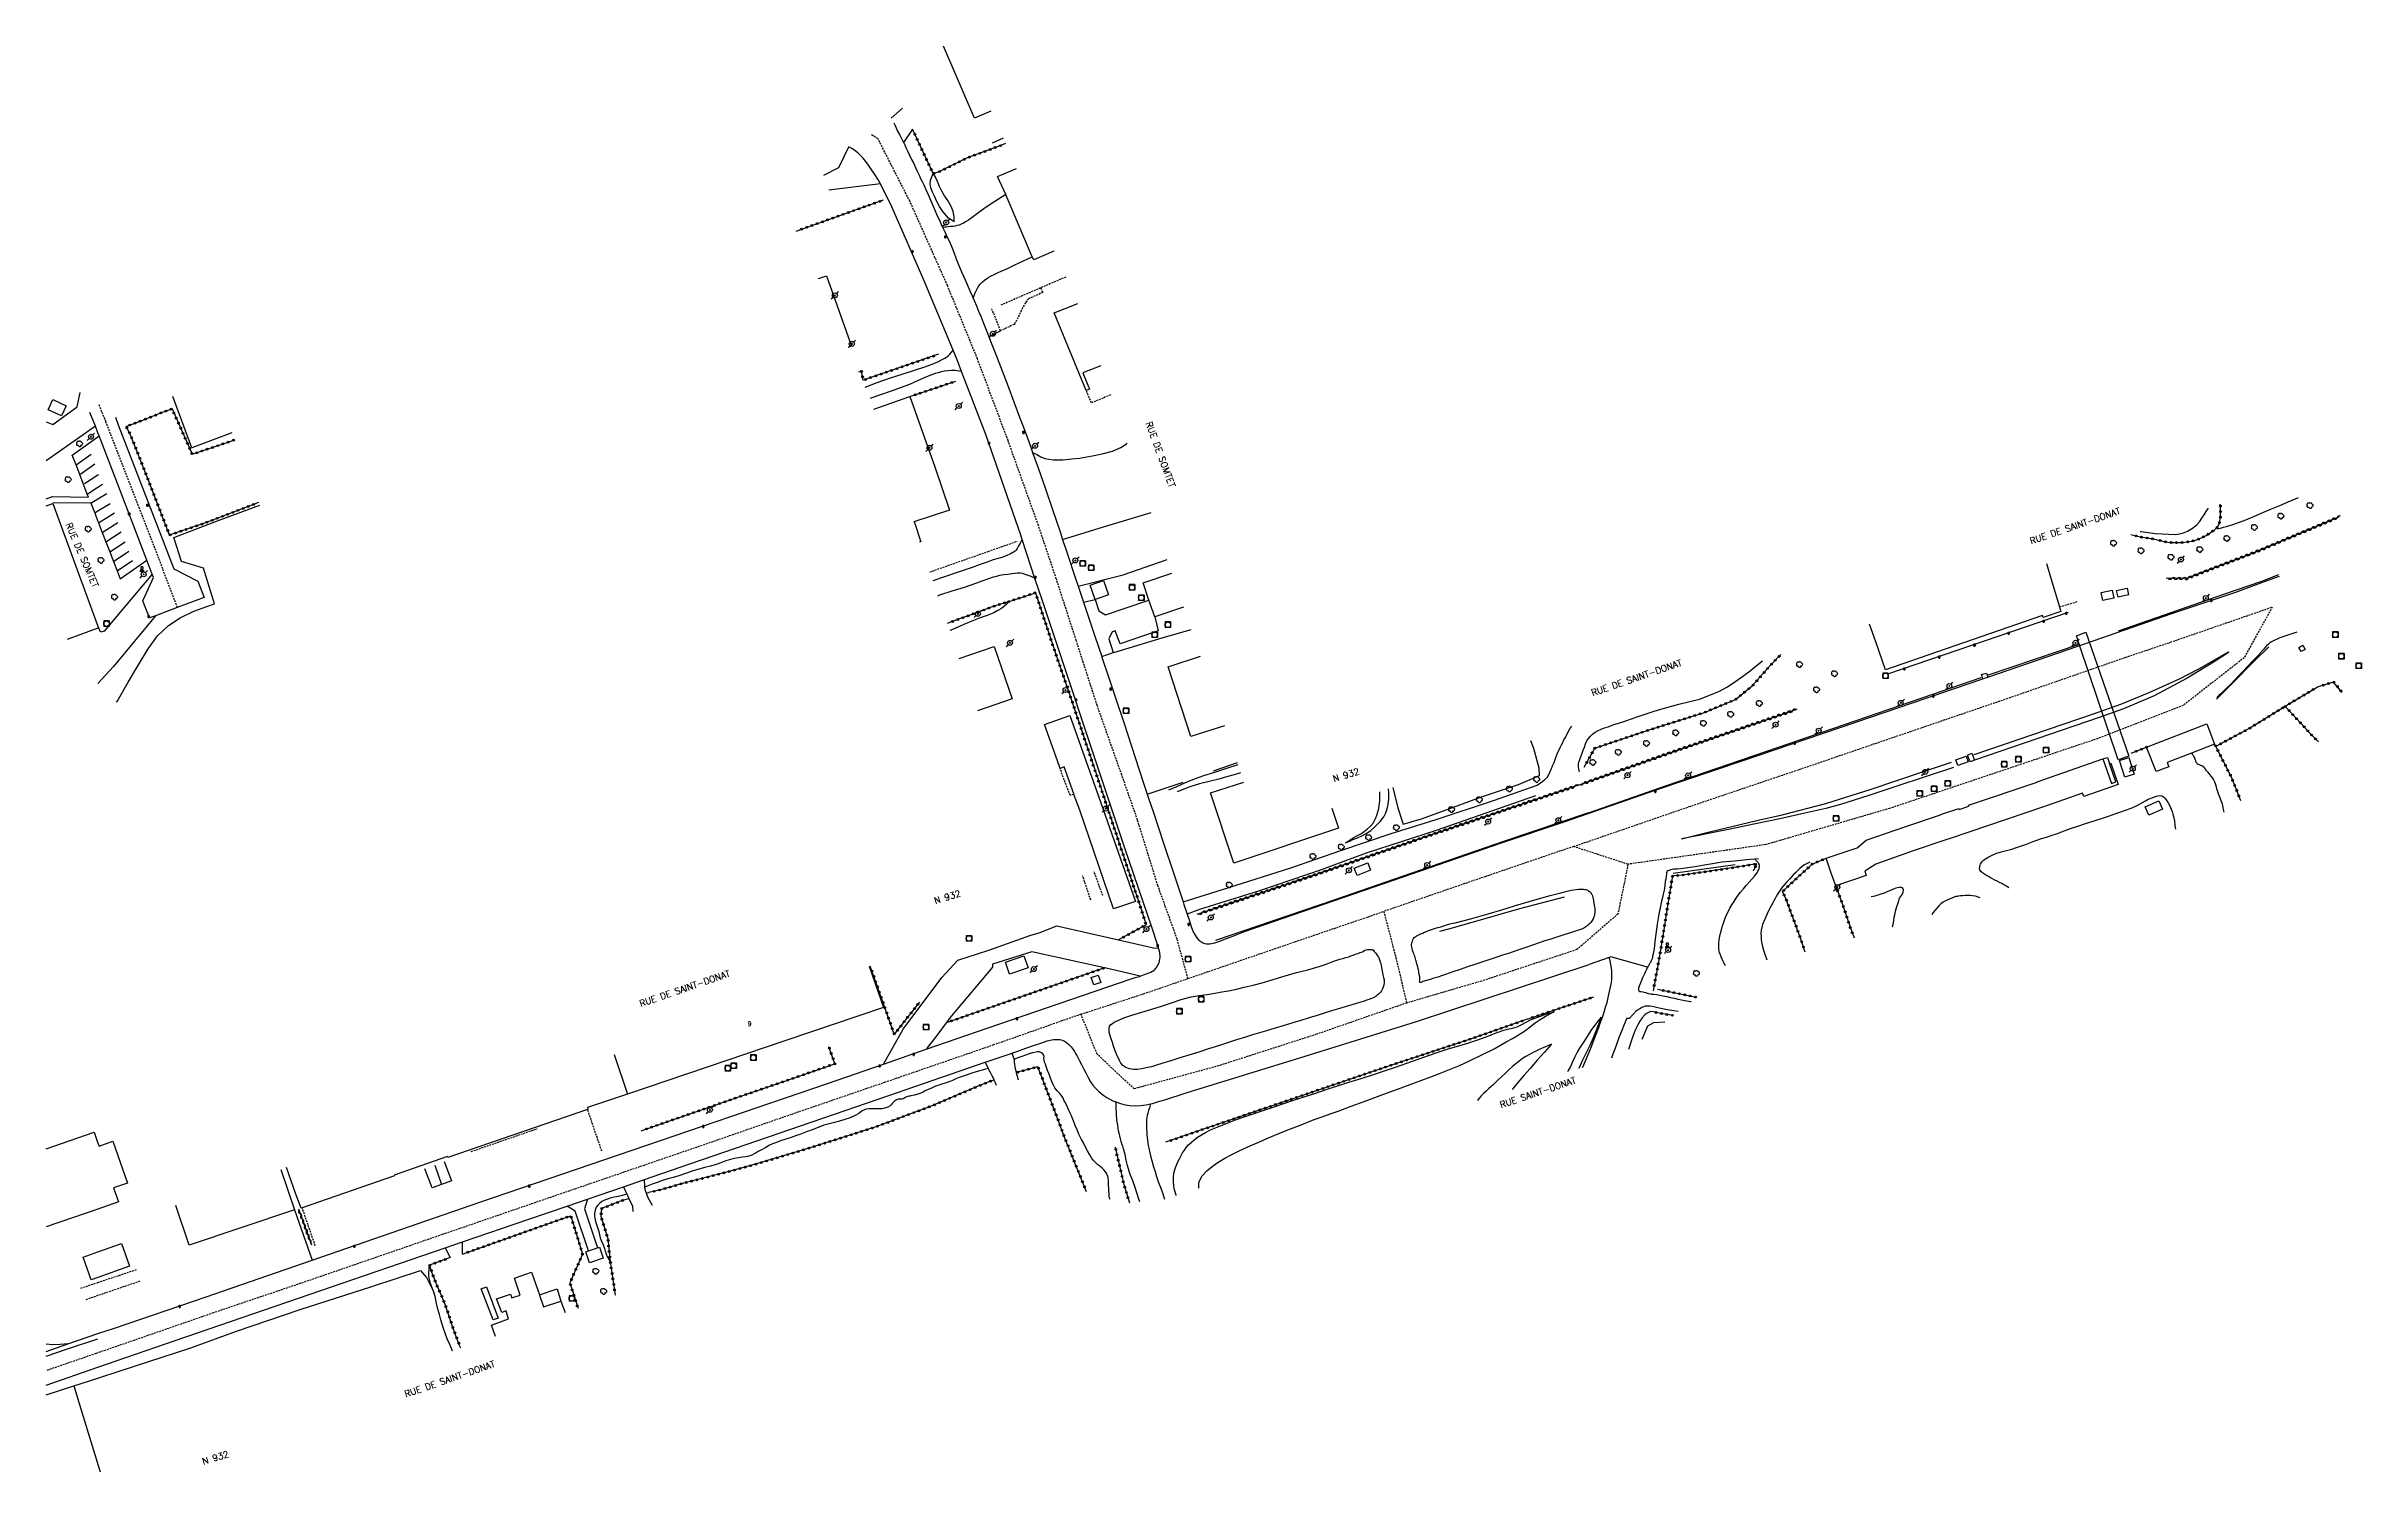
# Model space of a CAD drawing. Header units: millimetres. Extents: x 170000 to 171000, y 110000 to 111000.
# Drawn here: x 170000 to 170627, y 110164 to 110550 of the extents above; entities that cross this region are included whole.
import ezdxf
from ezdxf.enums import TextEntityAlignment as Align

# ---------------------------------------------------------------- set-up
doc = ezdxf.new("R2010")
doc.units = ezdxf.units.MM
doc.linetypes.add('DASHED', pattern=[0.75, 0.5, -0.25])
doc.layers.get('0').update_dxf_attribs({"linetype": 'CONTINUOUS'})
for name, color, linetype in [('W0001', 6, 'DASHED'), ('W0004', 5, 'CONTINUOUS'), ('W0006', 2, 'CONTINUOUS'), ('W0008', 7, 'CONTINUOUS'), ('W0010', 4, 'CONTINUOUS'), ('W0015', 2, 'CONTINUOUS'), ('W0017', 7, 'CONTINUOUS'), ('W0101', 7, 'CONTINUOUS'), ('W0104', 1, 'CONTINUOUS'), ('W0105', 7, 'CONTINUOUS'), ('W0112', 1, 'DASHED'), ('W0211', 2, 'CONTINUOUS'), ('W0214', 2, 'CONTINUOUS'), ('W0300', 7, 'CONTINUOUS'), ('W0303', 7, 'CONTINUOUS'), ('W0310', 3, 'CONTINUOUS'), ('W0322', 7, 'CONTINUOUS'), ('W0323', 7, 'CONTINUOUS'), ('W0330', 7, 'CONTINUOUS'), ('W0333', 7, 'CONTINUOUS'), ('W0401', 7, 'CONTINUOUS'), ('W0420', 7, 'CONTINUOUS'), ('W0438', 7, 'CONTINUOUS'), ('W0439', 7, 'CONTINUOUS'), ('W0473', 7, 'CONTINUOUS'), ('W0989', 7, 'CONTINUOUS'), ('W0990', 7, 'CONTINUOUS'), ('W0991', 7, 'CONTINUOUS'), ('W1102', 7, 'CONTINUOUS')]:
    doc.layers.add(name, color=color, linetype=linetype)
doc.styles.get("Standard").update_dxf_attribs({"font": 'romans.shx', "width": 0.85})

msp = doc.modelspace()

# ---------------------------------------------------------------- texts
at = {"layer": 'W0989'}
for s, rotation, p in [('RUE DE SOMTET  ', 290.0943, (170302.32, 110438.64)), ('RUE DE SAINT-DONAT  ', 18.8541, (170550.86, 110420.8)), ('RUE DE SAINT-DONAT  ', 18.8541, (170432.03, 110379.64)), ('RUE DE SAINT-DONAT  ', 18.9999, (170174.13, 110295.42)), ('RUE SAINT-DONAT  ', 18.4761, (170405.28, 110267.2)), ('RUE DE SAINT-DONAT  ', 18.9999, (170110.44, 110189.56))]:
    msp.add_text(s, height=1.75, rotation=rotation, dxfattribs=at).set_placement(p, align=Align.MIDDLE_CENTER)
msp.add_text('RUE DE SOMTET', height=1.75, rotation=293.32379, dxfattribs=at).set_placement((170009.72, 110412.52), align=Align.MIDDLE)
at = {"layer": 'W0990'}
for p in [(170352.17, 110352.89), (170244.14, 110319.83), (170045.84, 110167.84)]:
    msp.add_text('N 932', height=1.75, rotation=16.99107, dxfattribs=at).set_placement(p, align=Align.MIDDLE_CENTER)
at = {"layer": 'W0991'}
msp.add_text('9', height=1.25, dxfattribs=at).set_placement((170190.56, 110285.47), align=Align.MIDDLE_CENTER)

# ---------------------------------------------------------------- blocks, each defined once
blk = doc.blocks.new('T473')
for p, q in [((-0.166667, 0.166667), (0.166667, -0.166667)), ((-0.166667, -0.166667), (0.166667, 0.166667)), ((0.500001, 0.500001), (1.000002, 1.000002)), ((-1.000002, -1.000002), (-0.500001, -0.500001))]:
    blk.add_line(p, q)
blk.add_ellipse((0, 0), major_axis=(0.471405, 0.471405), ratio=1, start_param=5.4977871438, end_param=11.780972451)
blk = doc.blocks.new('T420')
for p, q in [((0.75, 0.75), (-0.75, 0.75)), ((-0.75, 0.75), (-0.75, -0.75)), ((0.75, 0.75), (0.75, -0.75)), ((0.75, -0.75), (-0.75, -0.75))]:
    blk.add_line(p, q)
blk.add_ellipse((0, 0), major_axis=(-0.53, 0.53), ratio=1, start_param=3.926991, end_param=10.210176)
blk = doc.blocks.new('T300')
for p, q in [((-0.8, 0.51), (-0.86, 0.34)), ((-0.86, 0.34), (-0.86, 0.17)), ((-0.86, 0.17), (-0.74, 0.06)), ((-0.69, 0.63), (-0.8, 0.51)), ((-0.8, -0.06), (-0.74, 0.06)), ((-0.74, 0.06), (-0.69, 0.11)), ((-0.57, 0.69), (-0.69, 0.63)), ((-0.46, 0.69), (-0.57, 0.69)), ((-0.29, 0.63), (-0.46, 0.69)), ((-0.29, 0.63), (-0.17, 0.74)), ((-0.23, 0.57), (-0.29, 0.63)), ((-0.17, 0.74), (-0.06, 0.8)), ((-0.06, 0.8), (0.06, 0.8)), ((0.06, 0.8), (0.23, 0.74)), ((0.23, 0.74), (0.34, 0.63)), ((0.34, 0.63), (0.4, 0.51)), ((0.46, 0.46), (0.34, 0.46)), ((0.4, 0.51), (0.4, 0.46)), ((0.57, 0.4), (0.46, 0.46)), ((0.57, 0.4), (0.69, 0.29)), ((0.69, 0.29), (0.74, 0.17)), ((0.74, 0.06), (0.69, -0.17)), ((0.74, 0.17), (0.74, 0.06)), ((-0.8, -0.17), (-0.8, -0.06)), ((-0.8, -0.23), (-0.8, -0.17)), ((-0.74, -0.34), (-0.8, -0.23)), ((-0.69, -0.4), (-0.74, -0.34)), ((-0.51, -0.46), (-0.69, -0.4)), ((-0.4, -0.46), (-0.51, -0.46)), ((-0.4, -0.46), (-0.34, -0.46)), ((-0.34, -0.46), (-0.34, -0.4)), ((-0.34, -0.51), (-0.34, -0.46)), ((-0.29, -0.63), (-0.34, -0.51)), ((-0.17, -0.74), (-0.29, -0.63)), ((-0.06, -0.8), (-0.17, -0.74)), ((0.06, -0.8), (-0.06, -0.8)), ((0.17, -0.74), (0.06, -0.8)), ((0.23, -0.69), (0.17, -0.74)), ((0.29, -0.46), (0.23, -0.46)), ((0.29, -0.63), (0.23, -0.69)), ((0.46, -0.4), (0.29, -0.46)), ((0.34, -0.51), (0.29, -0.63)), ((0.34, -0.51), (0.34, -0.46)), ((0.57, -0.34), (0.46, -0.4)), ((0.63, -0.29), (0.57, -0.34)), ((0.69, -0.17), (0.63, -0.29))]:
    blk.add_line(p, q)
blk = doc.blocks.new('T438')
for p, q in [((-0.4, 0.2), (0.4, 0.2)), ((-0.4, -0.2), (-0.4, 0.2)), ((0.15, 1.1), (-0.3, 1.1)), ((-0.3, 1.1), (-0.3, 0.5)), ((-0.3, 0.5), (0.15, 0.5)), ((0.3, 0.65), (0.3, 0.95)), ((0.4, 0.2), (0.4, -0.2))]:
    blk.add_line(p, q)
at = {"flags": 128}
for points in [[(-0.4, -0.2), (0.4, 0.2)], [(0.4, -0.2), (-0.4, -0.2)]]:
    blk.add_lwpolyline(points, dxfattribs=at)
for centre, major_axis, start_param, end_param in [((0.15, 0.95), (0.106, -0.106), 0.785398, 2.356194), ((0.15, 0.65), (0.106, 0.106), 3.926991, 5.497787)]:
    blk.add_ellipse(centre, major_axis=major_axis, ratio=1, start_param=start_param, end_param=end_param)
blk = doc.blocks.new('T401')
for p, q in [((-0.3, 0.3), (0, 0.3)), ((-0.3, -0.25), (-0.3, 0.3)), ((-0.3, 0.15), (0, 0.15)), ((-0.3, 0), (0, 0)), ((0, 0.3), (0, -0.25)), ((-0.3, -0.15), (0, -0.15)), ((-0.3, -0.25), (-0.3, -0.3)), ((-0.3, -0.3), (0, -0.3)), ((0, -0.3), (0, -0.25))]:
    blk.add_line(p, q)
blk = doc.blocks.new('t323o')
at = {"color": 0, "linetype": 'Continuous'}
for radius in [0.25, 0.15]:
    blk.add_circle((0, 0), radius, dxfattribs=at)
blk = doc.blocks.new('t310o')
at = {"color": 0, "linetype": 'Continuous'}
for centre, start, end in [((-0.5, 0.38), 216.8699, 323.1304), ((0.5, -0.37), 36.8699, 143.1303)]:
    blk.add_arc(centre, 0.625, start, end, dxfattribs=at)
blk = doc.blocks.new('t322o')
at = {"color": 0, "linetype": 'Continuous'}
for radius in [0.25, 0.15]:
    blk.add_circle((0, 0), radius, dxfattribs=at)

# ---------------------------------------------------------------- linework, layer by layer
at = {"layer": 'W0001'}
for points in [[(170309.34, 110297.71), (170306.42, 110308.38), (170301.17, 110322.94), (170295.67, 110340.72), (170291.38, 110352.95), (170284.72, 110371.81), (170279.08, 110389.32), (170273.66, 110406.08), (170268.82, 110420.54), (170260.6, 110443.52), (170252.31, 110465.67), (170244.18, 110485.57), (170234, 110508.4), (170225.33, 110525.38), (170223.55, 110526.45)], [(170014.21, 110453.3), (170016.07, 110448.75), (170025.1, 110425.47), (170035.5, 110398.27)], [(170413.81, 110333.5), (170445.15, 110344.31), (170480.05, 110356.12), (170505.48, 110364.82), (170531.88, 110373.82), (170563.33, 110384.76), (170575.54, 110388.88), (170603.16, 110398.42)], [(170603.16, 110398.42), (170595.53, 110384.66), (170578.98, 110371.74), (170556.64, 110363.02), (170524.65, 110352.27), (170499.46, 110343.82), (170466, 110334.02), (170428.57, 110328.69)], [(170413.81, 110333.5), (170390.01, 110325.38), (170362.39, 110315.9)], [(170428.57, 110328.69), (170413.81, 110333.5)], [(170428.57, 110328.69), (170425.85, 110315.2), (170414.7, 110305.55), (170388.99, 110297.04), (170368.58, 110291.08)], [(170309.34, 110297.71), (170335.5, 110306.71), (170362.39, 110315.9)], [(170362.39, 110315.9), (170365.68, 110303.35), (170368.58, 110291.08)], [(170280.36, 110288.05), (170297.31, 110293.57), (170309.34, 110297.71)], [(170280.36, 110288.05), (170256.67, 110279.7), (170227.27, 110269.58), (170201.84, 110260.85), (170178.45, 110252.73), (170143.24, 110240.66), (170107.24, 110228.29), (170073.19, 110216.54), (170045.21, 110207.06), (170014, 110196.25)], [(170368.58, 110291.08), (170344.19, 110282.6), (170317.63, 110274.05), (170294.74, 110267.81), (170284.71, 110277.23), (170280.36, 110288.05)], [(170014, 110196.25), (170013.42, 110196.05), (170000, 110191.43)]]:
    msp.add_lwpolyline(points, dxfattribs=at)
at = {"layer": 'W0004'}
msp.add_lwpolyline([(170498.95, 110380.27), (170547.91, 110397.05)], dxfattribs=at)
at = {"layer": 'W0006'}
for points in [[(170008.05, 110436.97), (170012.15, 110439.81)], [(170009.07, 110434.32), (170013.14, 110437.21)], [(170010.36, 110431.86), (170014, 110434.23)], [(170011.08, 110429.05), (170014, 110430.94)], [(170014, 110434.23), (170014.19, 110434.35)], [(170014, 110430.94), (170015.27, 110431.76)], [(170012.09, 110426.59), (170014, 110427.76)], [(170013.11, 110423.94), (170014, 110424.49)], [(170014, 110427.76), (170016.36, 110429.21)], [(170014, 110424.49), (170017.27, 110426.51)], [(170014.15, 110421.24), (170018.45, 110423.97)], [(170015.16, 110418.63), (170019.35, 110421.29)], [(170016.15, 110416.06), (170020.31, 110418.79)], [(170017.17, 110413.4), (170021.34, 110416.13)], [(170018.18, 110410.78), (170022.4, 110413.57)], [(170019.17, 110408.22), (170023.38, 110411.05)], [(170107.83, 110248.13), (170109.76, 110242.89), (170107.06, 110241.9), (170104.51, 110240.96), (170102.58, 110246.16)], [(170105.23, 110247.15), (170107.06, 110241.9)], [(170000, 110195.32), (170005.77, 110197.29), (170014, 110200.09)]]:
    msp.add_lwpolyline(points, dxfattribs=at)
at = {"layer": 'W0008'}
for points in [[(170229.64, 110529.71), (170230, 110528.93), (170230.67, 110527.42), (170231.25, 110526.34), (170231.84, 110525.26), (170232.29, 110524.38), (170232.4, 110524.16), (170232.71, 110523.47), (170233.01, 110522.77), (170233.32, 110522.08), (170233.88, 110520.92), (170234.45, 110519.77), (170235.02, 110518.61), (170235.5, 110517.58), (170235.98, 110516.54), (170236.47, 110515.5), (170236.9, 110514.62), (170237.34, 110513.74), (170237.77, 110512.86), (170238.33, 110511.63), (170238.87, 110510.39), (170239.41, 110509.16), (170240.32, 110507.04), (170241.22, 110504.91), (170242.16, 110502.8), (170242.59, 110501.9), (170242.88, 110501.32), (170243.03, 110501.01), (170243.46, 110500.11), (170244.04, 110498.89), (170244.61, 110497.66), (170245.16, 110496.43), (170245.89, 110494.64), (170246.58, 110492.83), (170247.29, 110491.04), (170248.11, 110489.09), (170248.96, 110487.15), (170249.81, 110485.21), (170250.34, 110483.97), (170250.88, 110482.73), (170251.14, 110482.12), (170251.42, 110481.49), (170252.02, 110480.07), (170252.61, 110478.65), (170253.2, 110477.23), (170253.74, 110475.86), (170254.28, 110474.49), (170254.81, 110473.12), (170255.39, 110471.65), (170256.23, 110469.54), (170257.64, 110465.97), (170259.04, 110462.4), (170260.62, 110458.24), (170262.17, 110454.07), (170263.72, 110449.9), (170264.74, 110447.18), (170265.75, 110444.45), (170266.75, 110441.73), (170267.25, 110440.34), (170268.77, 110436.12), (170270.74, 110430.48), (170272.68, 110424.84), (170274.71, 110418.8), (170275.39, 110416.75), (170276.72, 110412.75), (170278.72, 110406.7), (170279.6, 110404.1), (170280.53, 110401.32), (170280.97, 110400), (170281.07, 110399.73), (170282.34, 110395.93), (170284.15, 110390.54), (170285.99, 110385), (170286.04, 110384.87), (170287.93, 110379.19), (170289.81, 110373.51), (170291.93, 110367.1), (170294.04, 110360.68), (170296.16, 110354.27), (170297.43, 110350.42), (170298.31, 110347.72), (170298.69, 110346.57), (170299.96, 110342.71), (170302.72, 110334.41), (170305.5, 110326.12), (170308.03, 110318.48), (170308.26, 110317.81), (170308.94, 110315.73), (170309.14, 110315.13), (170309.63, 110313.65), (170310.32, 110311.56)], [(170226.04, 110513.11), (170225.28, 110514.37), (170224.51, 110515.64), (170223.71, 110516.87), (170222.56, 110518.5), (170221.34, 110520.09), (170219.93, 110521.52), (170218.47, 110522.66), (170217.46, 110523.19)], [(170299.53, 110311.62), (170292.21, 110333.05), (170281.38, 110365.54), (170277.13, 110378.43), (170269.9, 110400.06), (170267.89, 110406.18), (170264.45, 110416.71), (170264.07, 110417.86), (170254.56, 110445.21), (170247.99, 110462.26), (170246.96, 110464.94), (170245.68, 110468.05), (170237.9, 110486.88), (170229.07, 110506.93), (170226.04, 110513.11)], [(170014, 110445.67), (170013.33, 110447.42), (170011.81, 110451.18)], [(170018.75, 110449.88), (170019.5, 110447.77)], [(170019.5, 110447.77), (170028.6, 110424.21), (170034.52, 110408.73), (170041.06, 110405.47), (170042.75, 110400.97), (170035.5, 110398.27), (170029.58, 110396.07), (170027.96, 110395.47), (170026.16, 110400.14), (170029.01, 110406.41), (170028.64, 110407.37), (170027.23, 110411.08), (170018.83, 110433.08), (170014.33, 110444.8), (170014, 110445.67)], [(170411.28, 110340.2), (170436.47, 110348.91), (170459.53, 110356.71), (170490.29, 110367.24), (170524.71, 110378.96), (170524.94, 110379.04), (170526.08, 110379.43), (170550.42, 110387.8), (170575.93, 110396.67), (170593.28, 110402.48), (170597.6, 110404.04), (170604.02, 110406.4), (170605.1, 110406.79)], [(170609.81, 110391.59), (170607.64, 110390.87), (170605.21, 110390.07), (170602.97, 110388.98), (170602.68, 110388.79), (170602.4, 110388.6), (170602.12, 110388.39), (170601.62, 110387.9), (170601.16, 110387.37), (170600.7, 110386.84), (170599.28, 110385.31), (170597.85, 110383.8), (170596.42, 110382.28), (170595.32, 110381.09), (170594.22, 110379.91), (170593.1, 110378.74), (170591.99, 110377.62), (170590.86, 110376.52), (170589.72, 110375.43), (170589.2, 110374.92), (170588.67, 110374.41), (170588.14, 110373.91)], [(170310.32, 110311.56), (170310.49, 110311.1), (170310.66, 110310.65), (170310.86, 110310.2), (170311.26, 110309.46), (170311.74, 110308.76), (170312.3, 110308.15), (170312.8, 110307.76), (170313.36, 110307.42), (170313.94, 110307.2), (170314.37, 110307.14), (170314.81, 110307.13), (170315.24, 110307.15), (170316.61, 110307.39), (170317.95, 110307.85), (170319.28, 110308.35), (170321.09, 110309), (170322.87, 110309.72), (170324.66, 110310.44), (170367.66, 110325.27), (170394.27, 110334.48), (170411.28, 110340.2)], [(170463.96, 110330.13), (170462.94, 110330.04), (170460.67, 110329.85), (170457.39, 110329.56), (170454.11, 110329.22), (170450.37, 110328.66), (170446.65, 110328.02), (170442.91, 110327.46), (170441.94, 110327.4), (170440.98, 110327.35), (170440.06, 110327.14), (170439.7, 110327.03), (170439.36, 110326.9), (170439.12, 110326.7), (170439.06, 110326.52), (170439.04, 110326.32), (170439.02, 110326.11), (170438.91, 110325.4), (170438.8, 110324.69), (170438.69, 110323.98), (170438.52, 110322.85), (170438.33, 110321.71), (170438.12, 110320.58), (170437.91, 110319.66), (170437.68, 110318.73), (170437.46, 110317.81), (170436.94, 110315.12), (170436.51, 110312.41), (170436.1, 110309.71), (170435.86, 110307.74), (170435.64, 110305.78), (170435.32, 110304.07)], [(170293.93, 110297.62), (170295.05, 110297.96), (170296.17, 110298.3), (170296.37, 110298.36), (170297.28, 110298.68), (170298.3, 110299.04), (170299.3, 110299.43), (170300.18, 110300.01), (170300.43, 110300.26), (170300.68, 110300.53), (170300.89, 110300.82), (170301.13, 110301.21), (170301.33, 110301.62), (170301.5, 110302.04), (170301.63, 110302.51), (170301.72, 110303), (170301.77, 110303.48), (170301.77, 110303.93), (170301.73, 110304.37), (170301.68, 110304.81), (170301.55, 110305.44), (170301.39, 110305.97), (170301.37, 110306.05), (170301.18, 110306.67), (170300.67, 110308.33), (170300.1, 110309.97), (170299.53, 110311.62)], [(170308.9, 110266.69), (170341.08, 110276.63), (170371.31, 110286.1), (170408.49, 110298.36), (170418.09, 110301.54)], [(170423.91, 110303.6), (170423.51, 110303.46), (170418.09, 110301.54)], [(170435.32, 110304.07), (170435.25, 110303.74), (170435.19, 110303.4), (170435.1, 110303.08), (170435.04, 110302.92), (170434.96, 110302.76), (170434.89, 110302.61), (170434.77, 110302.35), (170434.65, 110302.09), (170434.52, 110301.84), (170434.31, 110301.48), (170434.1, 110301.12), (170433.88, 110300.77), (170423.91, 110303.6)], [(170014, 110201.45), (170018.45, 110202.98), (170043.34, 110211.43), (170072.08, 110221.4), (170076.71, 110223), (170117.46, 110237.08), (170155.03, 110249.9), (170211.65, 110269.29), (170226.83, 110274.54), (170238.41, 110278.54), (170254.97, 110284.27), (170293.93, 110297.62)], [(170260.58, 110277.14), (170261.65, 110277.51), (170262.98, 110277.97), (170265.38, 110278.81), (170267.79, 110279.61), (170269.47, 110280.22), (170271.16, 110280.81), (170272.88, 110281.15), (170273.47, 110281.19), (170274.07, 110281.21), (170274.66, 110281.15), (170275.27, 110280.98), (170275.86, 110280.73), (170276.41, 110280.41), (170277.09, 110279.85), (170277.69, 110279.17), (170278.23, 110278.45), (170278.58, 110277.93), (170278.89, 110277.38), (170279.21, 110276.83), (170279.88, 110275.62), (170280.52, 110274.4), (170281.16, 110273.18), (170281.74, 110272.01), (170282.32, 110270.85), (170282.97, 110269.74), (170283.61, 110268.85), (170284.31, 110268), (170285.07, 110267.21), (170285.8, 110266.57), (170286.58, 110265.99), (170287.39, 110265.46), (170288.19, 110265.01), (170289.01, 110264.6), (170289.84, 110264.25), (170291.06, 110263.83), (170292.31, 110263.51), (170293.57, 110263.3), (170295.04, 110263.24), (170296.53, 110263.32), (170298.01, 110263.51), (170299.21, 110263.76), (170299.7, 110263.86), (170301.37, 110264.34), (170303.04, 110264.84), (170305, 110265.43), (170306.95, 110266.06), (170308.9, 110266.69)], [(170014, 110192.35), (170034.95, 110199.6), (170074.4, 110213.19), (170108.07, 110224.69), (170112.81, 110226.3), (170130.77, 110232.44), (170141.17, 110236.03), (170146.64, 110237.92), (170156.36, 110241.28), (170156.41, 110241.29), (170162.12, 110243.27), (170171.73, 110246.58), (170228.26, 110265.99), (170254.37, 110275), (170260.58, 110277.14)], [(170000, 110196.65), (170005.83, 110198.65), (170014, 110201.45)], [(170000, 110187.51), (170014, 110192.35)]]:
    msp.add_lwpolyline(points, dxfattribs=at)
at = {"layer": 'W0010'}
for points in [[(170561.49, 110392.01), (170590.06, 110401.94), (170600.36, 110405.46), (170604.92, 110407.26)], [(170526.02, 110379.93), (170545.22, 110386.46), (170550.85, 110388.31)], [(170588.06, 110373.43), (170592.27, 110377.73), (170598.33, 110383.8), (170602.23, 110387.64)], [(170522.4, 110358.46), (170538.29, 110363.87), (170554.74, 110369.5), (170562.12, 110372.09), (170569.8, 110375.24), (170578.03, 110378.96), (170583.44, 110381.75), (170591.26, 110386.28), (170591.26, 110386.06), (170587.7, 110383.7), (170580.09, 110379.12)], [(170417.83, 110342.66), (170439.02, 110350.05), (170466.16, 110359.33), (170508.32, 110373.83), (170524.31, 110379.28)], [(170580.09, 110379.12), (170571.14, 110374.37), (170562.82, 110370.8), (170556.22, 110368.5), (170549.41, 110366.14), (170536.22, 110361.59), (170522.46, 110356.93)], [(170443.04, 110335.54), (170450.7, 110337.51), (170463.51, 110340.58), (170470.37, 110342.13), (170482.19, 110345.2), (170494.45, 110349.01), (170508.88, 110353.9), (170516.26, 110356.4)], [(170516.73, 110354.94), (170501.39, 110349.85), (170493.56, 110347.26), (170486.18, 110344.91), (170482.14, 110343.84), (170476.52, 110342.5), (170469.71, 110341.02), (170463.1, 110339.65), (170455.8, 110338.12), (170449.96, 110336.97), (170447.74, 110336.49), (170443.04, 110335.54)], [(170417.83, 110342.66), (170395.13, 110334.97), (170369.96, 110326.25), (170349.14, 110319.07), (170328.22, 110311.9), (170316.83, 110308.06)], [(170440.78, 110326.26), (170457.65, 110328.66)], [(170377.58, 110310.53), (170380.02, 110311.18), (170386.72, 110313.04), (170399.24, 110316.67), (170411.36, 110319.88)]]:
    msp.add_lwpolyline(points, dxfattribs=at)
at = {"layer": 'W0015'}
for points in [[(170380.7, 110312.67), (170381.75, 110312.85), (170386.23, 110314.01), (170390.69, 110315.22), (170394.38, 110316.33), (170398.06, 110317.49), (170401.75, 110318.62), (170404.61, 110319.43), (170407.48, 110320.23), (170410.37, 110320.95), (170411.76, 110321.3), (170413.15, 110321.63), (170414.56, 110321.85), (170415.12, 110321.9), (170415.69, 110321.93), (170416.25, 110321.93), (170416.55, 110321.9), (170416.84, 110321.87), (170417.13, 110321.82), (170417.39, 110321.74), (170417.65, 110321.63), (170417.89, 110321.5), (170418.1, 110321.35), (170418.3, 110321.18), (170418.47, 110320.99), (170418.6, 110320.8), (170418.72, 110320.59), (170418.83, 110320.39), (170419.09, 110319.65), (170419.24, 110318.87), (170419.36, 110318.09), (170419.44, 110317.6), (170419.52, 110317.11), (170419.57, 110316.62), (170419.58, 110316.28), (170419.59, 110315.95), (170419.58, 110315.62), (170419.54, 110315.22), (170419.47, 110314.83), (170419.36, 110314.45), (170419.13, 110313.91), (170418.83, 110313.4), (170418.48, 110312.93), (170418.15, 110312.57), (170417.79, 110312.24), (170417.41, 110311.93), (170417.16, 110311.73), (170416.9, 110311.54), (170416.63, 110311.37), (170416.32, 110311.22), (170416, 110311.09), (170415.68, 110310.98), (170415.26, 110310.83), (170414.83, 110310.71), (170414.39, 110310.58), (170412.95, 110310.12), (170411.5, 110309.64), (170410.06, 110309.17), (170408.73, 110308.74), (170407.41, 110308.32), (170406.08, 110307.89), (170404.54, 110307.37), (170403, 110306.83), (170401.46, 110306.3), (170399.8, 110305.74), (170398.14, 110305.18), (170396.48, 110304.62), (170394.61, 110304.01), (170392.74, 110303.4), (170390.88, 110302.78), (170388.96, 110302.14), (170387.05, 110301.5), (170385.13, 110300.85), (170383.13, 110300.17), (170381.12, 110299.5), (170379.12, 110298.82), (170378.08, 110298.47), (170377.04, 110298.12), (170375.99, 110297.78), (170375.01, 110297.47), (170374.02, 110297.18), (170373.02, 110296.9), (170372.73, 110296.76), (170372.44, 110296.63), (170372.2, 110296.68), (170372.2, 110296.69), (170372.2, 110296.69), (170372.19, 110296.69), (170372.11, 110296.95), (170372.17, 110297.26), (170372.2, 110297.57), (170372.14, 110298.18), (170372.03, 110298.79), (170371.91, 110299.39), (170371.86, 110299.71), (170371.82, 110300.03), (170371.76, 110300.34), (170371.62, 110300.88), (170371.45, 110301.42), (170371.3, 110301.96), (170371.24, 110302.2), (170371.19, 110302.44), (170371.13, 110302.68), (170371.03, 110303.05), (170370.91, 110303.42), (170370.78, 110303.79), (170370.65, 110304.13), (170370.5, 110304.48), (170370.37, 110304.83), (170370.2, 110305.32), (170370.06, 110305.83), (170369.97, 110306.34), (170369.94, 110306.65), (170369.93, 110306.96), (170369.96, 110307.27), (170370.01, 110307.46), (170370.08, 110307.65), (170370.15, 110307.84), (170370.29, 110308.2), (170370.45, 110308.54), (170370.66, 110308.85), (170370.89, 110309.04), (170371.16, 110309.2), (170371.43, 110309.35), (170371.93, 110309.6), (170372.44, 110309.82), (170372.96, 110310.03), (170373.47, 110310.26), (170373.97, 110310.48), (170374.48, 110310.69), (170375.6, 110311.09), (170376.73, 110311.43), (170377.87, 110311.77), (170378.9, 110312.1), (170379.94, 110312.42)], [(170359.51, 110305.45), (170359.81, 110305.08), (170360.12, 110304.72), (170360.4, 110304.34), (170360.7, 110303.91), (170360.97, 110303.48), (170361.19, 110303.02), (170361.34, 110302.6), (170361.46, 110302.18), (170361.57, 110301.75), (170361.8, 110300.74), (170361.98, 110299.71), (170362.16, 110298.69), (170362.32, 110298.03), (170362.47, 110297.37), (170362.52, 110296.71), (170362.42, 110295.89), (170362.17, 110295.07), (170361.77, 110294.34), (170361.52, 110294.02), (170361.24, 110293.72), (170360.94, 110293.44), (170360.65, 110293.18), (170360.34, 110292.94), (170360.02, 110292.73), (170359.79, 110292.61), (170359.54, 110292.5), (170359.3, 110292.4), (170358.08, 110291.92), (170356.83, 110291.53), (170355.58, 110291.15), (170353.77, 110290.6), (170351.95, 110290.07), (170350.14, 110289.53), (170348.2, 110288.92), (170346.27, 110288.29), (170344.33, 110287.68), (170342.14, 110287.02), (170339.93, 110286.37), (170337.73, 110285.72), (170335.37, 110284.99), (170333, 110284.25), (170330.63, 110283.53), (170328.73, 110282.97), (170326.83, 110282.43), (170324.93, 110281.86), (170322.48, 110281.08), (170320.04, 110280.26), (170317.6, 110279.46), (170314.94, 110278.62), (170312.28, 110277.79), (170309.61, 110276.97), (170307.16, 110276.2), (170304.7, 110275.44), (170302.23, 110274.7), (170300.82, 110274.25), (170299.42, 110273.82), (170297.99, 110273.47), (170296.85, 110273.24), (170295.69, 110273.07), (170294.56, 110273.08), (170293.52, 110273.27), (170292.5, 110273.62), (170291.65, 110274.16), (170291.16, 110274.77), (170290.77, 110275.51), (170290.41, 110276.27), (170290.1, 110276.95), (170289.82, 110277.66), (170289.55, 110278.36), (170289.2, 110279.35), (170288.88, 110280.35), (170288.57, 110281.36), (170288.36, 110281.95), (170288.17, 110282.53), (170288.03, 110283.13), (170287.98, 110283.5), (170287.95, 110283.87), (170287.97, 110284.23), (170288.01, 110284.43), (170288.05, 110284.63), (170288.12, 110284.82), (170288.45, 110285.24), (170288.91, 110285.56), (170289.39, 110285.85), (170289.89, 110286.14), (170290.42, 110286.38), (170290.95, 110286.62), (170292.01, 110287.03), (170293.08, 110287.39), (170294.16, 110287.75), (170296.83, 110288.6), (170299.51, 110289.4), (170302.19, 110290.2), (170304.85, 110291.09), (170307.51, 110291.99), (170310.2, 110292.74), (170312.34, 110293.13), (170314.49, 110293.43), (170316.64, 110293.75), (170318.49, 110294.07), (170320.33, 110294.41), (170322.17, 110294.78), (170324.61, 110295.33), (170327.03, 110295.93), (170329.44, 110296.58), (170331.53, 110297.19), (170333.61, 110297.84), (170335.69, 110298.48), (170338.76, 110299.31), (170341.83, 110300.11), (170344.88, 110300.99), (170346.75, 110301.65), (170348.61, 110302.34), (170350.5, 110302.97), (170351.3, 110303.18), (170352.1, 110303.38), (170352.89, 110303.61), (170353.5, 110303.83), (170354.1, 110304.07), (170354.7, 110304.3), (170355.33, 110304.52), (170355.97, 110304.73), (170356.6, 110304.98), (170356.94, 110305.17), (170357.28, 110305.36), (170357.63, 110305.5), (170357.98, 110305.55), (170358.34, 110305.56), (170358.7, 110305.56), (170358.86, 110305.56), (170359.01, 110305.56), (170359.16, 110305.54), (170359.28, 110305.52), (170359.39, 110305.48)]]:
    msp.add_lwpolyline(points, close=True, dxfattribs=at)
at = {"layer": 'W0017'}
for points in [[(170228.93, 110530.98), (170231.98, 110533.66)], [(170234.73, 110527.92), (170232.29, 110524.38)], [(170210.65, 110515.44), (170214.76, 110517.54), (170217.46, 110523.19)], [(170226.04, 110513.11), (170212.06, 110511.38)], [(170259.95, 110510.28), (170257.98, 110509), (170256.02, 110507.72), (170254.07, 110506.4), (170252.66, 110505.37), (170251.27, 110504.32), (170249.84, 110503.33), (170249.2, 110502.91), (170248.55, 110502.5), (170247.87, 110502.16), (170247.33, 110501.96), (170246.77, 110501.8), (170246.2, 110501.68), (170245.61, 110501.59), (170245.01, 110501.53), (170244.41, 110501.48), (170243.9, 110501.42), (170243.39, 110501.37), (170242.88, 110501.32)], [(170251.14, 110482.12), (170251.42, 110482.86), (170251.7, 110483.59), (170252.02, 110484.31), (170252.34, 110484.88), (170252.69, 110485.45), (170253.08, 110485.97), (170253.6, 110486.52), (170254.18, 110487.02), (170254.8, 110487.48), (170255.38, 110487.84), (170256, 110488.16), (170256.61, 110488.47), (170257.76, 110489.02), (170258.93, 110489.53), (170260.1, 110490.04), (170262.46, 110491.14), (170264.82, 110492.25), (170267.17, 110493.36)], [(170255.39, 110471.65), (170258.53, 110473.31)], [(170221.87, 110458.03), (170225.15, 110459.24), (170228.77, 110460.52), (170231.88, 110461.52), (170235, 110462.49), (170238.08, 110463.56), (170239.74, 110464.16), (170241.39, 110464.79), (170242.95, 110465.58), (170243.43, 110465.87), (170243.9, 110466.17), (170244.34, 110466.51), (170244.82, 110466.99), (170245.25, 110467.52), (170245.68, 110468.05)], [(170247.99, 110462.26), (170247.4, 110462.36), (170246.81, 110462.45), (170246.22, 110462.51), (170245.24, 110462.53), (170244.26, 110462.48), (170243.28, 110462.35), (170242.47, 110462.17), (170241.67, 110461.94), (170240.87, 110461.7), (170238.51, 110460.82), (170236.21, 110459.78), (170233.9, 110458.77), (170228.69, 110456.82), (170223.44, 110454.99), (170223.21, 110454.9)], [(170000, 110448.58), (170001.73, 110447.93), (170008.37, 110452.67), (170009.2, 110456.56)], [(170013.33, 110447.42), (170000, 110438.08)], [(170000, 110427.79), (170001.67, 110428.39), (170011.4, 110428.2), (170011.08, 110429.05), (170009.07, 110434.32), (170008.05, 110436.97), (170007.04, 110439.62), (170014, 110444.57)], [(170014, 110444.57), (170014.33, 110444.8)], [(170267.25, 110440.34), (170268.35, 110439.75), (170269.45, 110439.16), (170270.57, 110438.7), (170272.94, 110438.3), (170275.42, 110438.36), (170277.89, 110438.57), (170279.92, 110438.78), (170281.95, 110439.09), (170283.96, 110439.49), (170286.44, 110440.02), (170288.88, 110440.68), (170291.14, 110441.67), (170292.66, 110442.62), (170292.91, 110442.82)], [(170001.8, 110426.75), (170012.06, 110426.67), (170012.09, 110426.59), (170013.11, 110423.94), (170014, 110421.63)], [(170567.35, 110418.92), (170567.6, 110418.87), (170569.49, 110418.61), (170571.39, 110418.38), (170573.29, 110418.24), (170575.16, 110418.13), (170577.04, 110418.11), (170578.82, 110418.41), (170580.21, 110418.98), (170581.53, 110419.76), (170582.7, 110420.72), (170583.43, 110421.55), (170584.07, 110422.48), (170584.66, 110423.43), (170585.22, 110424.29), (170585.74, 110425.17), (170585.77, 110425.23)], [(170610.16, 110428.04), (170609.56, 110427.78), (170607.32, 110426.82), (170605.08, 110425.87), (170602.83, 110424.92), (170600.52, 110423.93), (170598.2, 110422.94), (170595.86, 110422), (170594.14, 110421.36), (170592.41, 110420.74), (170590.66, 110420.18), (170589.83, 110419.95), (170589.01, 110419.74), (170588.18, 110419.53)], [(170014, 110421.63), (170014.15, 110421.24), (170015.16, 110418.63), (170016.15, 110416.06), (170017.17, 110413.4), (170018.18, 110410.78), (170019.17, 110408.22), (170020.02, 110406.03), (170027.23, 110411.08)], [(170275.39, 110416.75), (170286.5, 110420.18), (170299.35, 110424.08)], [(170264.45, 110416.71), (170264.18, 110416.24), (170263.91, 110415.77), (170263.64, 110415.3), (170263.37, 110414.79), (170263.1, 110414.27), (170262.76, 110413.82), (170262.5, 110413.6), (170262.21, 110413.4), (170261.92, 110413.21), (170261.43, 110412.93), (170260.92, 110412.68), (170260.4, 110412.44), (170259.16, 110411.97), (170257.87, 110411.59), (170256.59, 110411.2), (170254.67, 110410.53), (170252.75, 110409.85), (170250.83, 110409.17), (170247.11, 110407.89), (170243.39, 110406.64), (170240.17, 110405.55)], [(170028.64, 110407.37), (170015.71, 110391.91), (170014.73, 110391.58), (170014.18, 110392.77)], [(170241.57, 110401.48), (170242.11, 110401.68), (170245.44, 110402.78), (170248.77, 110403.84), (170252.1, 110404.94), (170253.6, 110405.5), (170255.11, 110406.06), (170256.63, 110406.56), (170257.21, 110406.72), (170257.79, 110406.87), (170258.37, 110407.01), (170259.47, 110407.21), (170260.58, 110407.36), (170261.69, 110407.49), (170262.43, 110407.61), (170263.17, 110407.71), (170263.9, 110407.71), (170264.5, 110407.57), (170265.1, 110407.35), (170265.69, 110407.12), (170266.25, 110406.95), (170266.8, 110406.77), (170267.33, 110406.54), (170267.52, 110406.43), (170267.71, 110406.3), (170267.89, 110406.18)], [(170281.07, 110399.73), (170284.18, 110400.48), (170285.21, 110397.43), (170287.04, 110396.33), (170298.78, 110400.3)], [(170029.58, 110396.07), (170018.23, 110382.32), (170014.02, 110377.74), (170014, 110377.73)], [(170300.33, 110395.76), (170301.29, 110391.96), (170290.93, 110388.41), (170289.62, 110391.99), (170288.82, 110391.66), (170287.92, 110389.78), (170289.08, 110386.05)], [(170285.99, 110385), (170289.08, 110386.05), (170289.51, 110386.2), (170302.35, 110390.11), (170310.25, 110392.32)], [(170415.4, 110353.71), (170415.27, 110354.45), (170415.15, 110355.18), (170415.15, 110355.91), (170415.28, 110356.38), (170415.47, 110356.85), (170415.65, 110357.33), (170415.92, 110358.08), (170416.19, 110358.84), (170416.47, 110359.59), (170416.75, 110360.46), (170417.03, 110361.33), (170417.42, 110362.14), (170417.86, 110362.78), (170418.37, 110363.38), (170418.94, 110363.92), (170419.67, 110364.46), (170420.47, 110364.91), (170421.3, 110365.31), (170421.92, 110365.55), (170422.55, 110365.77), (170423.18, 110365.98), (170424.78, 110366.53), (170426.38, 110367.06), (170427.98, 110367.6), (170429.54, 110368.12), (170431.08, 110368.65), (170432.64, 110369.17), (170434.03, 110369.64), (170435.42, 110370.11), (170436.81, 110370.57), (170442.36, 110372.06), (170447.95, 110373.45), (170453.23, 110375.5), (170455.53, 110376.82), (170457.76, 110378.29), (170459.94, 110379.83), (170461.66, 110381.11), (170463.34, 110382.44), (170465, 110383.8), (170465.05, 110383.84)], [(170403.96, 110350.1), (170404.91, 110350.78), (170405.86, 110351.45), (170406.65, 110352.24), (170407.11, 110353), (170407.48, 110353.84), (170407.83, 110354.68), (170408.16, 110355.4), (170408.48, 110356.13), (170408.79, 110356.85), (170409.06, 110357.59), (170409.32, 110358.32), (170409.6, 110359.05), (170409.89, 110359.72), (170410.21, 110360.38), (170410.53, 110361.04), (170410.88, 110361.73), (170411.23, 110362.41), (170411.6, 110363.09), (170412.18, 110364.24), (170412.8, 110365.37), (170413.35, 110366.11)], [(170322.68, 110356.15), (170316.2, 110353.91)], [(170581.29, 110358.83), (170581.58, 110358.33), (170581.87, 110357.83), (170582.13, 110357.32), (170582.18, 110357.17), (170582.24, 110357.02), (170582.3, 110356.88), (170582.37, 110356.66), (170582.44, 110356.44), (170582.54, 110356.25), (170582.77, 110356.03), (170583.06, 110355.86), (170583.36, 110355.71), (170583.7, 110355.57), (170584.05, 110355.46), (170584.36, 110355.3), (170584.66, 110354.98), (170584.91, 110354.59), (170585.16, 110354.21), (170585.65, 110353.62), (170586.15, 110353.04), (170586.62, 110352.45), (170586.95, 110352), (170587.25, 110351.55), (170587.51, 110351.07), (170587.7, 110350.58), (170587.84, 110350.07), (170587.98, 110349.55), (170588.14, 110349), (170588.31, 110348.44), (170588.49, 110347.88), (170588.84, 110346.93), (170589.22, 110346), (170589.54, 110345.04), (170589.67, 110344.55), (170589.77, 110344.05), (170589.87, 110343.55), (170590, 110342.83), (170590, 110342.81)], [(170298.31, 110347.72), (170308.08, 110350.95)], [(170308.03, 110318.48), (170320.14, 110322.26), (170337.21, 110327.73), (170350.77, 110332.38), (170364.4, 110337.03), (170376.31, 110340.69), (170392.17, 110345.93), (170403.96, 110350.1)], [(170403.55, 110347.23), (170376.62, 110337.82), (170357.64, 110331.68), (170345.68, 110327.24), (170328.71, 110321.52), (170312.49, 110316.46), (170309.14, 110315.13)], [(170531.72, 110322.33), (170531.09, 110322.72), (170530.44, 110323.1), (170529.84, 110323.44), (170529.23, 110323.77), (170528.62, 110324.1), (170528, 110324.41), (170527.38, 110324.72), (170526.76, 110325.05), (170526.22, 110325.35), (170525.69, 110325.66), (170525.18, 110326.01), (170524.67, 110326.36), (170524.17, 110326.74), (170523.89, 110327.21), (170523.85, 110327.43), (170523.85, 110327.66), (170523.87, 110327.89), (170523.95, 110328.33), (170524.11, 110328.75), (170524.32, 110329.14), (170524.63, 110329.52), (170525.02, 110329.85), (170525.42, 110330.15), (170526.31, 110330.72), (170527.27, 110331.17), (170528.25, 110331.57), (170529.66, 110332.02), (170531.11, 110332.38), (170532.55, 110332.76), (170533.88, 110333.2), (170535.2, 110333.66), (170536.51, 110334.14), (170537.45, 110334.5), (170538.39, 110334.88), (170539.34, 110335.24), (170540.63, 110335.66), (170541.93, 110336.04), (170543.23, 110336.45), (170544.98, 110337.06), (170546.72, 110337.71), (170548.46, 110338.34), (170550.5, 110339.04), (170552.54, 110339.71), (170554.59, 110340.39), (170555.99, 110340.84), (170557.39, 110341.29), (170558.78, 110341.75), (170559.79, 110342.1), (170560.8, 110342.45), (170561.8, 110342.8), (170563.34, 110343.34), (170564.87, 110343.89), (170566.35, 110344.54), (170567.17, 110344.99), (170567.98, 110345.47), (170568.8, 110345.92), (170569.54, 110346.29), (170570.3, 110346.64), (170571.08, 110346.91), (170571.82, 110347.15), (170572.57, 110347.32), (170573.25, 110347.25), (170573.67, 110346.97), (170574.04, 110346.57), (170574.38, 110346.14), (170574.93, 110345.35), (170575.39, 110344.49), (170575.78, 110343.6), (170576.02, 110342.96), (170576.22, 110342.3), (170576.39, 110341.63), (170576.63, 110340.42), (170576.78, 110339.19), (170576.88, 110338.2)], [(170455.01, 110301.15), (170454.91, 110301.32), (170454.54, 110301.98), (170454.38, 110302.3), (170454.24, 110302.62), (170454.1, 110302.95), (170453.8, 110303.61), (170453.52, 110304.28), (170453.3, 110304.96), (170453.16, 110306.06), (170453.19, 110307.19), (170453.3, 110308.3), (170453.45, 110309.18), (170453.66, 110310.05), (170453.89, 110310.92), (170454.1, 110311.7), (170454.33, 110312.47), (170454.59, 110313.24), (170454.92, 110314.11), (170455.28, 110314.98), (170455.68, 110315.83), (170456.18, 110316.79), (170456.73, 110317.72), (170457.3, 110318.64), (170457.87, 110319.48), (170458.47, 110320.29), (170459.08, 110321.1), (170459.83, 110322.03), (170460.61, 110322.94), (170461.39, 110323.85), (170462.1, 110324.66), (170462.81, 110325.47), (170463.48, 110326.31), (170463.54, 110326.4), (170463.61, 110326.48), (170463.67, 110326.57), (170463.79, 110326.8), (170463.89, 110327.05), (170463.98, 110327.3), (170464.08, 110327.57), (170464.16, 110327.85), (170464.2, 110328.12), (170464.18, 110328.38), (170464.12, 110328.63), (170464.04, 110328.87), (170463.95, 110329.02), (170463.86, 110329.16), (170463.75, 110329.3), (170463.5, 110329.56), (170463.22, 110329.8), (170462.94, 110330.04)], [(170477.82, 110329.27), (170477.27, 110329), (170476.73, 110328.74), (170476.21, 110328.44), (170475.65, 110328.01), (170475.12, 110327.52), (170474.61, 110327.02), (170474.05, 110326.5), (170473.51, 110325.96), (170472.98, 110325.41), (170472.29, 110324.68), (170471.61, 110323.94), (170470.96, 110323.18), (170470.56, 110322.7), (170470.17, 110322.2), (170469.8, 110321.69), (170469.42, 110321.12), (170469.07, 110320.54), (170468.72, 110319.95), (170468.41, 110319.39), (170468.1, 110318.82), (170467.8, 110318.25), (170467.27, 110317.27), (170466.76, 110316.29), (170466.29, 110315.28), (170465.63, 110313.84), (170465.04, 110312.36), (170464.68, 110310.84), (170464.61, 110309.96), (170464.62, 110309.07), (170464.67, 110308.18), (170464.89, 110306.77), (170465.25, 110305.38), (170465.71, 110304.02), (170466.21, 110302.82)], [(170500.28, 110311.77), (170500.4, 110312.38), (170500.57, 110313.36), (170500.73, 110314.35), (170500.93, 110315.34), (170501.1, 110315.98), (170501.28, 110316.63), (170501.46, 110317.27), (170501.68, 110318), (170501.92, 110318.74), (170502.17, 110319.46), (170502.64, 110320.24), (170503.13, 110321.01), (170503.21, 110321.74), (170503.09, 110322.01), (170502.92, 110322.27), (170502.71, 110322.43), (170502.5, 110322.46), (170502.27, 110322.42), (170502.03, 110322.37), (170501.58, 110322.29), (170501.14, 110322.17), (170500.71, 110322.04), (170500.06, 110321.78), (170499.44, 110321.48), (170498.81, 110321.19), (170498.32, 110320.99), (170497.82, 110320.8), (170497.32, 110320.63), (170496.85, 110320.47), (170496.38, 110320.33), (170495.91, 110320.2), (170495.44, 110320.08), (170494.97, 110319.97), (170494.5, 110319.86)], [(170524.02, 110319.62), (170523.48, 110319.8), (170522.69, 110320), (170521.9, 110320.13), (170521.26, 110320.19), (170520.61, 110320.2), (170519.96, 110320.19), (170519.32, 110320.16), (170518.68, 110320.1), (170518.05, 110320.01), (170517.73, 110319.97), (170517.41, 110319.91), (170517.1, 110319.84), (170516.46, 110319.63), (170515.85, 110319.36), (170515.24, 110319.07), (170514.6, 110318.74), (170513.97, 110318.39), (170513.38, 110317.99), (170512.79, 110317.43), (170512.24, 110316.82), (170511.73, 110316.17), (170511.29, 110315.6), (170510.88, 110315.02), (170510.86, 110315)], [(170226.83, 110274.54), (170232.19, 110284.03), (170242.67, 110297.98), (170246.99, 110302.72), (170255.41, 110305.39), (170266.79, 110309.44), (170269.04, 110310.12), (170273.77, 110311.99), (170282.57, 110310.02), (170290.56, 110308.21), (170300.01, 110306.08), (170301.39, 110305.97)], [(170296.37, 110298.36), (170286.86, 110300.58), (170286.76, 110300.6), (170267.08, 110304.96), (170256.38, 110301.63), (170256.34, 110300.76), (170245.23, 110287.56), (170243.87, 110285.74), (170241.3, 110282.29), (170238.41, 110278.54)], [(170416.29, 110273.68), (170416.31, 110273.73), (170417.02, 110275.44), (170417.76, 110277.14), (170418.49, 110278.85), (170419.23, 110280.72), (170419.94, 110282.59), (170420.64, 110284.47), (170421.15, 110285.86), (170421.65, 110287.24), (170422.12, 110288.64), (170422.52, 110289.94), (170422.89, 110291.25), (170423.23, 110292.57), (170423.42, 110293.4), (170423.6, 110294.22), (170423.76, 110295.05), (170423.98, 110296.17), (170424.15, 110297.3), (170424.23, 110298.44), (170424.21, 110299.12), (170424.15, 110299.81), (170424.08, 110300.5), (170423.92, 110301.49), (170423.71, 110302.48), (170423.51, 110303.46)], [(170433.88, 110300.77), (170433.59, 110300.18), (170433.3, 110299.6), (170433.02, 110299.01), (170432.5, 110297.89), (170432.01, 110296.76), (170431.62, 110295.6), (170431.54, 110295.35), (170431.46, 110295.1), (170431.43, 110294.85), (170431.43, 110294.68), (170431.45, 110294.52), (170431.5, 110294.37), (170431.77, 110294.2), (170432.18, 110294.16), (170432.59, 110294.11), (170433.3, 110293.9), (170434.01, 110293.67), (170434.73, 110293.53), (170434.98, 110293.51), (170435.23, 110293.51), (170435.48, 110293.5), (170436.33, 110293.39), (170437.16, 110293.21), (170438, 110293.03), (170439.06, 110292.81), (170440.12, 110292.59), (170441.19, 110292.36), (170442.12, 110292.16), (170443.06, 110291.96), (170444, 110291.77), (170445.5, 110291.5), (170445.69, 110291.47)], [(170428.28, 110286.95), (170427.58, 110285.27), (170426.89, 110283.59), (170426.21, 110281.9), (170425.33, 110279.54), (170424.48, 110277.17), (170424.09, 110276.15)], [(170442.14, 110288.75), (170441.03, 110288.92), (170439.24, 110289.2), (170437.47, 110289.55), (170436.68, 110289.76), (170435.9, 110289.99), (170435.11, 110290.14), (170434.49, 110290.22), (170433.88, 110290.25), (170433.28, 110290.19), (170432.94, 110290.1), (170432.6, 110289.97), (170432.28, 110289.82), (170431.95, 110289.63), (170431.63, 110289.43), (170431.32, 110289.22), (170431.08, 110289.09), (170430.85, 110288.96), (170430.64, 110288.81), (170430.51, 110288.66), (170430.4, 110288.49), (170430.28, 110288.33), (170430.16, 110288.2), (170430.03, 110288.07), (170429.9, 110287.93), (170429.78, 110287.81), (170429.65, 110287.68), (170429.52, 110287.55), (170429.43, 110287.44), (170429.33, 110287.33), (170429.24, 110287.22), (170429.16, 110287.1), (170429.08, 110286.98), (170428.99, 110286.89), (170428.78, 110286.85), (170428.53, 110286.9), (170428.28, 110286.95)], [(170255.28, 110273.33), (170254.37, 110275)], [(170261.65, 110277.51), (170262.23, 110275.81)], [(170262.23, 110275.81), (170262.25, 110275.38), (170262.27, 110274.95), (170262.31, 110274.52), (170262.44, 110273.75), (170262.61, 110272.98), (170262.79, 110272.21), (170263.35, 110270.28)], [(170257.45, 110268.68), (170257.15, 110269.41), (170256.85, 110270.14), (170256.79, 110270.28), (170256.53, 110270.85), (170256.27, 110271.38), (170255.99, 110271.89), (170255.72, 110272.41), (170255.57, 110272.71), (170255.43, 110273.02), (170255.28, 110273.33)], [(170296.29, 110237.17), (170295.96, 110238.22), (170295.15, 110240.77), (170294.4, 110242.84), (170293.63, 110244.9), (170292.96, 110247), (170292.61, 110248.52), (170292.3, 110250.05), (170291.92, 110251.56), (170291.7, 110252.23), (170291.45, 110252.9), (170291.23, 110253.57), (170291.03, 110254.3), (170290.85, 110255.03), (170290.69, 110255.77), (170290.56, 110256.47), (170290.45, 110257.18), (170290.34, 110257.88), (170290.22, 110258.55), (170290.11, 110259.23), (170290.03, 110259.91), (170290, 110260.35), (170289.98, 110260.79), (170289.96, 110261.22), (170289.94, 110261.66), (170289.92, 110262.1), (170289.89, 110262.54), (170289.88, 110263.11), (170289.86, 110263.68), (170289.84, 110264.25)], [(170299.21, 110263.76), (170299.1, 110263.38), (170299, 110263.01), (170298.89, 110262.64), (170298.67, 110261.95), (170298.45, 110261.26), (170298.27, 110260.55), (170298.19, 110260.04), (170298.14, 110259.53), (170298.11, 110259.01), (170298.08, 110258.01), (170298.11, 110257.01), (170298.17, 110256.01), (170298.23, 110255.32), (170298.31, 110254.63), (170298.39, 110253.94), (170298.49, 110253.2), (170298.59, 110252.46), (170298.72, 110251.72), (170298.98, 110250.49), (170299.3, 110249.26), (170299.64, 110248.05), (170300.03, 110246.71), (170300.43, 110245.37), (170300.86, 110244.03), (170301.39, 110242.46), (170301.95, 110240.89), (170302.52, 110239.32), (170303.02, 110237.95)], [(170164.22, 110236.23), (170163.01, 110238.43), (170162.61, 110239.49), (170162.35, 110240.19), (170162.17, 110241.16), (170162.15, 110241.3), (170162.12, 110243.27)], [(170146.64, 110237.92), (170145.81, 110235.31), (170149.31, 110224.71)], [(170156.36, 110241.28), (170157.31, 110239.28), (170157.6, 110238.68), (170157.85, 110238.1), (170158.79, 110236.02), (170158.94, 110234.54)], [(170067.21, 110235.01), (170072.08, 110221.4)], [(170146.92, 110223.91), (170143.31, 110234.62), (170141.17, 110236.03)], [(170108.07, 110224.69), (170109.44, 110222.06)], [(170112.81, 110223.02), (170112.81, 110226.3)], [(170005.83, 110198.65), (170003.74, 110198.55), (170001.65, 110198.45), (170000, 110198.61)]]:
    msp.add_lwpolyline(points, dxfattribs=at)
at = {"layer": 'W0101'}
for points in [[(170267.54, 110492.5), (170267.17, 110493.36), (170260.36, 110509.38), (170259.95, 110510.28), (170257.75, 110515.12), (170262.92, 110517.32)], [(170273.04, 110494.92), (170267.54, 110492.5)], [(170209.26, 110487.46), (170211.36, 110488.2)], [(170211.36, 110488.2), (170218.13, 110469.11), (170217.25, 110468.8)], [(170273.1, 110478.14), (170279.47, 110480.69)], [(170285.71, 110463.79), (170280.88, 110461.86), (170282.64, 110457.48), (170281.76, 110457.12), (170273.1, 110478.14)], [(170039.45, 110441.56), (170034.32, 110455.46)], [(170224.24, 110452.03), (170233.98, 110455.45)], [(170233.98, 110455.45), (170240.75, 110436.41), (170244.69, 110424.7), (170235.09, 110421.54), (170235.13, 110421.56), (170236.92, 110416.13), (170236.59, 110416.01)], [(170050.31, 110445.61), (170039.45, 110441.56)], [(170000, 110425.81), (170001.76, 110426.44), (170014, 110393.27)], [(170014, 110393.27), (170014.18, 110392.77), (170014, 110392.7)], [(170014, 110392.7), (170005.63, 110389.66)], [(170310.15, 110363.28), (170303.96, 110382.22), (170312.74, 110385.09)], [(170319.21, 110366.24), (170310.15, 110363.28)], [(170321.81, 110329.03), (170315.49, 110348.06), (170324.45, 110350.97)], [(170348.37, 110343.87), (170350.09, 110338.43), (170321.81, 110329.03)], [(170222.99, 110301.03), (170226.89, 110289.86), (170200.36, 110280.88), (170157.48, 110266.39)], [(170157.48, 110266.39), (170146.62, 110262.72), (170146.77, 110262.29), (170146.65, 110262.25), (170108.81, 110249.23), (170108.73, 110249.46), (170094.29, 110244.42), (170094.35, 110244.24)], [(170000, 110251.54), (170012.99, 110256.03), (170014, 110253.11)], [(170014, 110253.11), (170014.28, 110252.3), (170018.05, 110253.6), (170021.96, 110242.28), (170018.22, 110240.99), (170019.54, 110237.15), (170014, 110235.24)], [(170069.02, 110235.49), (170067.59, 110239.25), (170065.08, 110246.53)], [(170094.35, 110244.24), (170069.31, 110235.59), (170069.02, 110235.49)], [(170014, 110235.24), (170000, 110230.41)], [(170014, 110216.69), (170012.18, 110216.04), (170009.99, 110222.19), (170014, 110223.61)], [(170121.69, 110200.71), (170120.64, 110203.71), (170125.28, 110205.45), (170124.59, 110207.53), (170124.57, 110207.6), (170123.4, 110207.22), (170122.02, 110210.9), (170125.74, 110212.13), (170126.12, 110211.12), (170126.12, 110211.12), (170128.36, 110211.86), (170126.84, 110216.47), (170131.47, 110218.1), (170133.64, 110211.93), (170133.66, 110211.87), (170134.75, 110208.75), (170139.41, 110210.29), (170140.6, 110207.18)]]:
    msp.add_lwpolyline(points, dxfattribs=at)
at = {"layer": 'W0104'}
for points in [[(170251.49, 110530.93), (170243.07, 110550.42)], [(170255.91, 110532.84), (170251.49, 110530.93)], [(170300.33, 110395.76), (170298.78, 110400.3), (170297.2, 110404.95), (170305.01, 110407.6)], [(170541.95, 110410.21), (170543.43, 110405.34), (170545.51, 110398.47), (170545.89, 110397.23), (170541.04, 110395.56), (170540.88, 110396.1), (170498.32, 110381.42)], [(170308.16, 110398.42), (170300.33, 110395.76)], [(170498.32, 110381.42), (170495.72, 110388.96), (170494.05, 110393.79)], [(170247.39, 110384.5), (170256.85, 110387.75), (170261.74, 110373.51)], [(170261.74, 110373.51), (170252.28, 110370.26)], [(170063.52, 110245.99), (170067.21, 110235.01), (170038.74, 110225.43), (170035.12, 110236.19)], [(170014, 110223.61), (170020.38, 110225.88), (170022.56, 110219.73), (170014, 110216.69)], [(170133.64, 110211.93), (170138.38, 110213.64), (170139.41, 110210.29)]]:
    msp.add_lwpolyline(points, dxfattribs=at)
for points in [[(170559.8, 110402.96), (170560.22, 110400.78), (170557.24, 110400.21), (170556.82, 110402.39)], [(170560.94, 110402.87), (170563.82, 110403.53), (170564.23, 110401.76), (170561.35, 110401.1)], [(170277.37, 110368.99), (170285.72, 110345.31), (170295.13, 110318.64), (170289.17, 110316.6), (170280.01, 110343.35), (170278.46, 110347.62), (170278.41, 110347.76), (170275.76, 110355.06), (170274.67, 110354.67), (170273.95, 110356.72), (170270.48, 110366.55)], [(170571.65, 110353.79), (170569.08, 110360.41), (170585.39, 110366.74), (170587.52, 110361.25), (170581.29, 110358.83), (170574.65, 110356.25), (170575.09, 110355.12)], [(170557.21, 110357.23), (170559.54, 110350.6), (170560.77, 110351.03), (170559.08, 110356.02), (170559.39, 110356.12), (170561.36, 110350.3), (170552.05, 110347.03), (170551.71, 110347.99), (170541.68, 110344.47), (170515.86, 110335.69), (170514.99, 110335.37), (170505.81, 110332.29), (170495.69, 110328.75), (170492.71, 110326.82), (170493.12, 110325.62), (170484.86, 110322.82), (170483.65, 110326.25), (170482.28, 110330.3), (170490.65, 110333.14), (170493.11, 110335.25), (170503.6, 110338.81), (170512.96, 110341.98), (170513.83, 110342.32), (170518.21, 110343.81), (170518.3, 110343.54), (170520.92, 110344.46), (170520.85, 110344.68), (170539.45, 110350.97), (170539.44, 110350.99)], [(170517.95, 110355.49), (170517.43, 110357.02), (170520.21, 110357.96), (170520.73, 110356.44)], [(170521.74, 110358.78), (170522.46, 110356.95), (170521.25, 110356.47), (170520.53, 110358.3), (170521.74, 110358.78)], [(170563.21, 110352.27), (170561.74, 110356.85), (170564.29, 110357.67), (170565.77, 110353.09)], [(170572.38, 110345.85), (170573.36, 110343.62), (170569.73, 110342.02), (170568.75, 110344.24)], [(170358.06, 110329.04), (170358.83, 110327.1), (170355.15, 110325.65), (170354.39, 110327.6)], [(170259.88, 110302.16), (170264.88, 110303.87), (170266.01, 110300.58), (170261.01, 110298.86)], [(170285.05, 110298.65), (170285.74, 110296.67), (170283.8, 110296), (170283.12, 110297.98)], [(170146.17, 110223.67), (170146.92, 110223.91), (170149.31, 110224.71), (170149.92, 110224.91), (170150.91, 110221.94), (170147.16, 110220.69)]]:
    msp.add_lwpolyline(points, close=True, dxfattribs=at)
at = {"layer": 'W0105'}
for points in [[(170524.71, 110378.96), (170524.37, 110380.1), (170525.75, 110380.51), (170526.08, 110379.43)], [(170557.21, 110357.23), (170558.53, 110357.67), (170559.08, 110356.02)]]:
    msp.add_lwpolyline(points, dxfattribs=at)
at = {"layer": 'W0112'}
for points in [[(170276.23, 110487.87), (170269.39, 110484.91), (170258.44, 110480.16)], [(170269.39, 110484.91), (170270.04, 110483.66), (170267.18, 110482.44), (170266.11, 110481.98), (170265.31, 110480.92), (170264.54, 110479.53), (170263.28, 110476.85), (170262.42, 110475.32), (170262.25, 110475.01), (170258.53, 110473.31), (170256.18, 110479.28)], [(170288.41, 110455.94), (170283.19, 110453.76), (170281.76, 110457.12)], [(170239.36, 110407.92), (170255.23, 110413.5), (170263.08, 110416.24)], [(170545.51, 110398.47), (170550.38, 110399.9)], [(170278.46, 110347.62), (170277.4, 110347.38), (170274.67, 110354.67)], [(170283.01, 110318.99), (170280.81, 110325.56)], [(170286.24, 110320.21), (170283.95, 110326.63)], [(170150.52, 110250.92), (170146.65, 110262.25)], [(170115.12, 110250.82), (170132.96, 110257)], [(170072.87, 110225.29), (170069.31, 110235.59)], [(170014, 110215.34), (170024.41, 110218.81)], [(170009.34, 110213.78), (170014, 110215.34)], [(170014, 110211.78), (170010.46, 110210.57)], [(170025.32, 110215.64), (170014, 110211.78)]]:
    msp.add_lwpolyline(points, dxfattribs=at)
at = {"layer": 'W0211'}
for points in [[(170246, 110502.86), (170245.99, 110503.5), (170245.99, 110504.14), (170245.93, 110504.77), (170245.7, 110505.65), (170245.37, 110506.52), (170244.99, 110507.36), (170244.26, 110508.64), (170243.41, 110509.87), (170242.62, 110511.12), (170242.03, 110512.45), (170241.5, 110513.81), (170240.86, 110515.1), (170240.68, 110515.39), (170240.49, 110515.66), (170240.31, 110515.94)], [(170322.86, 110355.6), (170319.54, 110354.53), (170316.53, 110353.58), (170313.52, 110352.63), (170310.56, 110351.57), (170308.37, 110350.67), (170306.2, 110349.7), (170304.04, 110348.74)], [(170352.05, 110334.51), (170352.71, 110334.79), (170353.36, 110335.07), (170354.02, 110335.36), (170355.26, 110335.87), (170356.48, 110336.38), (170357.65, 110337), (170358.85, 110337.84), (170359.96, 110338.8), (170360.99, 110339.85), (170361.5, 110340.41), (170361.98, 110340.98), (170362.4, 110341.59), (170362.93, 110342.62), (170363.32, 110343.73), (170363.6, 110344.86), (170363.81, 110346.46), (170363.8, 110348.09), (170363.66, 110349.11)], [(170400.51, 110283.46), (170401.04, 110283.88), (170401.58, 110284.3), (170402.12, 110284.71), (170403.42, 110285.68), (170404.75, 110286.6), (170406.13, 110287.45), (170406.92, 110287.89), (170407.73, 110288.31), (170408.54, 110288.73)], [(170421.34, 110287.26), (170420.44, 110286.15), (170419.55, 110285.03), (170418.69, 110283.89), (170418.07, 110282.94), (170417.48, 110281.97), (170416.89, 110281), (170416.17, 110279.92), (170415.45, 110278.84), (170414.77, 110277.73), (170414.14, 110276.46), (170413.58, 110275.17), (170412.99, 110273.89), (170412.39, 110272.81), (170412.15, 110272.38)], [(170434.69, 110288.82), (170434.15, 110288.52), (170433.62, 110288.22), (170433.12, 110287.87), (170432.37, 110287.08), (170431.75, 110286.15), (170431.2, 110285.18), (170430.51, 110283.75), (170429.96, 110282.25), (170429.45, 110280.73), (170429.05, 110279.55), (170428.7, 110278.45)], [(170312.29, 110240.88), (170312.27, 110241.46), (170312.29, 110242.09), (170312.38, 110242.7), (170313.17, 110244.25), (170314.49, 110245.59), (170315.94, 110246.8), (170317.55, 110247.97), (170319.3, 110248.98), (170321.08, 110249.93), (170322.81, 110250.8), (170324.58, 110251.62), (170326.35, 110252.41), (170328.52, 110253.38), (170330.72, 110254.31), (170332.91, 110255.23), (170336.44, 110256.69), (170339.98, 110258.1), (170343.54, 110259.47), (170345.69, 110260.24), (170347.85, 110261), (170350, 110261.76), (170353.56, 110263.08), (170357.11, 110264.41), (170360.67, 110265.74), (170363.88, 110266.93), (170367.08, 110268.12), (170370.29, 110269.3), (170372.7, 110270.17), (170375.11, 110271.04), (170377.51, 110271.95), (170380.24, 110273.04), (170382.95, 110274.17), (170385.63, 110275.37), (170389, 110276.99), (170392.32, 110278.7), (170395.59, 110280.51), (170397.24, 110281.47), (170398.87, 110282.46), (170400.51, 110283.46)], [(170288.28, 110237.85), (170288.12, 110238.21), (170288.01, 110238.82), (170287.97, 110239.46), (170287.94, 110240.09), (170287.9, 110240.58), (170287.86, 110241.07), (170287.82, 110241.55), (170287.77, 110242.67), (170287.69, 110243.79), (170287.38, 110244.79), (170287.01, 110245.35), (170286.54, 110245.87), (170286.05, 110246.35), (170285.5, 110246.82), (170284.92, 110247.25), (170284.37, 110247.72), (170283.78, 110248.4), (170283.24, 110249.14), (170282.73, 110249.9), (170282.08, 110251.02), (170281.5, 110252.18), (170280.92, 110253.34), (170280.54, 110254.07), (170280.16, 110254.8), (170279.79, 110255.55), (170279.28, 110256.72), (170278.81, 110257.91), (170278.34, 110259.1), (170278.05, 110259.81), (170277.75, 110260.52), (170277.45, 110261.23), (170276.97, 110262.25), (170276.48, 110263.26), (170275.97, 110264.26), (170275.73, 110264.76), (170275.49, 110265.25), (170275.23, 110265.73), (170274.6, 110266.55), (170273.89, 110267.31), (170273.27, 110268.13), (170272.83, 110268.95), (170272.47, 110269.82), (170272.12, 110270.68), (170271.7, 110271.75), (170271.29, 110272.82), (170270.91, 110273.9), (170270.71, 110274.46), (170270.5, 110275.03), (170270.35, 110275.61), (170270.33, 110276.09), (170270.34, 110276.58), (170270.23, 110277), (170270, 110277.32), (170269.68, 110277.59), (170269.34, 110277.77), (170268.98, 110277.83), (170268.59, 110277.82), (170268.21, 110277.78), (170267.24, 110277.6), (170266.29, 110277.28), (170265.35, 110276.95), (170264.3, 110276.59), (170263.27, 110276.2), (170262.23, 110275.81)], [(170399.97, 110276.01), (170399.08, 110275.31), (170398.19, 110274.6), (170397.32, 110273.88), (170396.32, 110273), (170395.35, 110272.1), (170394.38, 110271.2), (170393.19, 110270.07), (170392.01, 110268.94), (170390.82, 110267.81), (170390.14, 110267.18), (170389.45, 110266.54), (170388.78, 110265.89), (170387.96, 110264.93), (170387.76, 110264.68)], [(170407.89, 110279.93), (170406.19, 110279.2), (170404.5, 110278.48), (170402.84, 110277.68), (170401.88, 110277.14), (170400.92, 110276.57), (170399.97, 110276.01)], [(170255.28, 110273.33), (170254.48, 110273.11), (170253.69, 110272.89), (170252.89, 110272.67), (170251.04, 110272.12), (170249.2, 110271.54), (170247.39, 110270.88), (170246.48, 110270.49), (170245.58, 110270.09), (170244.67, 110269.72), (170243.82, 110269.45), (170242.95, 110269.2), (170242.09, 110268.92), (170240.96, 110268.5), (170239.84, 110268.03), (170238.74, 110267.53), (170238.16, 110267.24), (170237.59, 110266.94), (170237, 110266.66), (170236.12, 110266.34), (170235.21, 110266.09), (170234.28, 110265.88), (170234.02, 110265.83), (170233.74, 110265.79), (170233.48, 110265.74), (170232.91, 110265.51), (170232.36, 110265.23), (170231.79, 110265.04), (170231.47, 110265.02), (170231.15, 110265.04), (170230.84, 110265.01), (170230.33, 110264.81), (170229.87, 110264.48), (170229.44, 110264.11), (170229.17, 110263.81), (170228.93, 110263.48), (170228.66, 110263.19), (170228, 110262.82), (170227.25, 110262.58), (170226.48, 110262.43), (170225.77, 110262.37), (170225.06, 110262.38), (170224.35, 110262.38), (170223.6, 110262.39), (170222.85, 110262.39), (170222.12, 110262.3), (170221.1, 110261.85), (170220.14, 110261.17), (170219.16, 110260.55), (170217.8, 110259.97), (170216.39, 110259.49), (170214.96, 110259.05), (170213.55, 110258.66), (170212.12, 110258.31), (170210.7, 110257.92), (170209.12, 110257.36), (170207.55, 110256.74), (170205.98, 110256.12), (170205.08, 110255.78), (170204.17, 110255.45), (170203.26, 110255.12), (170201.81, 110254.63), (170200.36, 110254.17), (170198.91, 110253.68), (170197.85, 110253.3), (170196.8, 110252.92), (170195.79, 110252.45), (170195.38, 110252.21), (170194.99, 110251.95), (170194.59, 110251.71), (170194.01, 110251.41), (170193.42, 110251.13), (170192.84, 110250.84), (170192.3, 110250.51), (170191.76, 110250.16), (170191.2, 110249.86), (170190.37, 110249.59), (170189.49, 110249.42), (170188.61, 110249.27), (170187.54, 110249.07), (170186.46, 110248.9), (170185.39, 110248.68), (170184.08, 110248.26), (170182.8, 110247.78), (170181.5, 110247.32), (170179.95, 110246.88), (170178.39, 110246.49), (170176.84, 110246.07), (170175.01, 110245.47), (170173.19, 110244.83), (170171.36, 110244.22), (170169.89, 110243.79), (170168.4, 110243.38), (170166.93, 110242.93), (170165.52, 110242.45), (170164.12, 110241.93), (170162.78, 110241.4)], [(170156.66, 110239.05), (170156.05, 110238.88), (170154.98, 110238.66), (170153.89, 110238.46), (170152.82, 110238.2), (170152.04, 110237.93), (170151.26, 110237.63), (170150.55, 110237.23), (170149.95, 110236.79), (170149.4, 110236.28), (170148.98, 110235.7), (170148.69, 110234.96), (170148.55, 110234.15), (170148.52, 110233.34), (170148.7, 110232.19), (170149.1, 110231.06), (170149.48, 110229.93), (170149.68, 110229.1), (170149.88, 110228.27), (170150.11, 110227.46), (170150.47, 110226.48), (170150.87, 110225.51), (170151.25, 110224.54), (170151.47, 110223.81), (170151.67, 110223.07), (170151.94, 110222.37), (170152.21, 110221.91), (170152.51, 110221.47), (170152.8, 110221.03)], [(170157.31, 110239.28), (170156.66, 110239.05)], [(170162.78, 110241.4), (170162.17, 110241.16)]]:
    msp.add_lwpolyline(points, dxfattribs=at)
at = {"layer": 'W0214'}
for points in [[(170246, 110502.86), (170245.49, 110503.19), (170244.98, 110503.51), (170244.49, 110503.87), (170243.93, 110504.42), (170243.42, 110505.03), (170242.94, 110505.67), (170242.06, 110506.98), (170241.3, 110508.37), (170240.63, 110509.81), (170240.12, 110510.9), (170239.66, 110512.01), (170239.47, 110513.13), (170239.62, 110514.06), (170239.96, 110515), (170240.31, 110515.94)], [(170260.59, 110399.82), (170260.33, 110399.48), (170260.06, 110399.14), (170259.78, 110398.82), (170258.86, 110398.06), (170257.82, 110397.44), (170256.75, 110396.87), (170254.95, 110396.09), (170253.08, 110395.45), (170251.22, 110394.8), (170248.59, 110393.68), (170245.97, 110392.51), (170244.81, 110392.04)], [(170323.59, 110353.48), (170321.86, 110352.96), (170319.79, 110352.35), (170317.71, 110351.76), (170315.08, 110351.11), (170312.45, 110350.48), (170309.86, 110349.71), (170308.71, 110349.27), (170307.58, 110348.81), (170306.44, 110348.35)], [(170352.05, 110334.51), (170352.74, 110334.94), (170353.44, 110335.38), (170354.14, 110335.81), (170355.13, 110336.38), (170356.14, 110336.93), (170357.08, 110337.56), (170357.96, 110338.25), (170358.79, 110339.01), (170359.49, 110339.85), (170359.9, 110340.52), (170360.24, 110341.23), (170360.54, 110341.96), (170360.82, 110342.86), (170361.02, 110343.79), (170361.17, 110344.73), (170361.29, 110345.77), (170361.35, 110346.81), (170361.33, 110347.85), (170361.29, 110348.3)], [(170306.15, 110238.94), (170306.11, 110239.01), (170305.6, 110240.7), (170305.48, 110241.64), (170305.42, 110242.59), (170305.43, 110243.54), (170305.46, 110244.13), (170305.52, 110244.71), (170305.62, 110245.28), (170305.79, 110245.9), (170306, 110246.51), (170306.24, 110247.11), (170306.61, 110247.99), (170307.02, 110248.86), (170307.47, 110249.7), (170307.9, 110250.46), (170308.36, 110251.2), (170308.87, 110251.9), (170309.51, 110252.62), (170310.2, 110253.28), (170310.93, 110253.9), (170311.93, 110254.67), (170313, 110255.37), (170314.09, 110256.01), (170315.41, 110256.66), (170316.78, 110257.24), (170318.15, 110257.8), (170320.19, 110258.61), (170322.24, 110259.37), (170324.3, 110260.12), (170326.99, 110261.06), (170329.7, 110261.97), (170332.41, 110262.87), (170335.32, 110263.84), (170338.23, 110264.79), (170341.14, 110265.74), (170343.95, 110266.68), (170346.75, 110267.62), (170349.56, 110268.54), (170352.9, 110269.59), (170356.25, 110270.6), (170359.59, 110271.66), (170362.61, 110272.66), (170365.62, 110273.7), (170368.63, 110274.74), (170371.45, 110275.75), (170374.27, 110276.78), (170377.1, 110277.75), (170379.89, 110278.62), (170382.7, 110279.44), (170385.49, 110280.3), (170387.3, 110280.91), (170389.11, 110281.54), (170390.91, 110282.2), (170392.16, 110282.7), (170393.39, 110283.21), (170394.65, 110283.67), (170395.95, 110284), (170397.26, 110284.29), (170398.54, 110284.66), (170399.78, 110285.24), (170400.98, 110285.91), (170402.2, 110286.54), (170404.28, 110287.35), (170406.41, 110288.04), (170408.54, 110288.73)], [(170421.34, 110287.26), (170420.61, 110285.37), (170419.88, 110283.49), (170419.11, 110281.62), (170418.19, 110279.59), (170417.22, 110277.58), (170416.25, 110275.56), (170415.26, 110273.36), (170415.25, 110273.36)], [(170407.89, 110279.93), (170405.93, 110277.74), (170403.97, 110275.54), (170402.03, 110273.33), (170400.38, 110271.42), (170398.74, 110269.5), (170397.17, 110267.65)], [(170110.04, 110196.72), (170109.95, 110196.99), (170109.32, 110198.53), (170108.65, 110200.06), (170108.03, 110201.61), (170107.64, 110202.81), (170107.29, 110204.02), (170106.94, 110205.23), (170106.5, 110206.68), (170106.08, 110208.13), (170105.73, 110209.59), (170105.65, 110210.13), (170105.57, 110210.66), (170105.49, 110211.2), (170105, 110212.7), (170104.86, 110213.12), (170104.08, 110215), (170103.63, 110216.92), (170103.65, 110217.95), (170103.76, 110218.99), (170103.87, 110220.03)]]:
    msp.add_lwpolyline(points, dxfattribs=at)
at = {"layer": 'W0303'}
msp.add_lwpolyline([(170259.23, 110525.49), (170256.25, 110524.2)], dxfattribs=at)
at = {"layer": 'W0310'}
for points in [[(170621.31, 110422.88), (170598.34, 110413.21), (170579.89, 110406.13), (170574.43, 110406.2)], [(170415.1, 110350.11), (170441.37, 110359.39), (170474.42, 110370.71)], [(170415.1, 110350.11), (170372.58, 110335.77), (170343.2, 110325.61), (170311.79, 110315.1)], [(170068.31, 110235.29), (170071.87, 110225.52)]]:
    msp.add_lwpolyline(points, dxfattribs=at)
at = {"layer": 'W0322'}
for points in [[(170260.59, 110399.82), (170259.43, 110399.48), (170258.26, 110399.13), (170257.1, 110398.76), (170255.74, 110398.28), (170254.38, 110397.76), (170253.03, 110397.24), (170250.75, 110396.41), (170248.47, 110395.57), (170246.19, 110394.74), (170244.14, 110393.99)], [(170440.78, 110287.71), (170439.17, 110287.95), (170437.05, 110288.32), (170436.26, 110288.48), (170435.48, 110288.65), (170434.69, 110288.82)], [(170112.3, 110197.49), (170112, 110198.24), (170111.26, 110200.16), (170110.53, 110202.09), (170109.71, 110204.5), (170108.92, 110206.92), (170108.08, 110209.31), (170107.06, 110211.79), (170105.97, 110214.25), (170104.97, 110216.74), (170104.59, 110217.83), (170104.23, 110218.93), (170103.87, 110220.03)]]:
    msp.add_lwpolyline(points, dxfattribs=at)
at = {"layer": 'W0323'}
for points in [[(170259.88, 110524.06), (170258.35, 110523.4), (170249.52, 110520.16), (170241.45, 110516.17), (170240.31, 110515.94), (170237.11, 110522.73), (170234.73, 110527.92)], [(170203.22, 110500.34), (170226.89, 110508.76)], [(170241.79, 110466.93), (170221.36, 110459.92), (170220.85, 110462.37), (170220.11, 110462.12)], [(170233.98, 110455.45), (170246.47, 110459.65)], [(170057.53, 110426.76), (170043.11, 110421.23), (170035.65, 110418.69), (170033.41, 110417.92), (170027.58, 110433.02), (170022.67, 110445.46), (170021.64, 110447.39), (170027.09, 110449.42), (170031.24, 110451.12), (170034.08, 110452.13), (170037.97, 110443.36), (170039.55, 110439.84), (170048.74, 110442.93), (170051.03, 110443.75)], [(170571.32, 110416.8), (170572.64, 110416.48), (170573.95, 110416.16), (170575.28, 110415.94), (170576.07, 110415.89), (170576.87, 110415.88), (170577.67, 110415.89), (170578.58, 110415.92), (170579.48, 110415.97), (170580.38, 110416.09), (170581.8, 110416.4), (170583.18, 110416.85), (170584.51, 110417.44), (170585.25, 110417.84), (170585.97, 110418.28), (170586.67, 110418.76), (170587.14, 110419.1), (170587.6, 110419.46), (170588.02, 110419.85), (170588.2, 110420.02), (170588.36, 110420.2), (170588.51, 110420.39), (170588.65, 110420.68), (170588.76, 110420.98), (170588.86, 110421.29), (170588.97, 110421.81), (170589.04, 110422.35), (170589.09, 110422.88), (170589.15, 110423.82), (170589.16, 110424.77), (170589.09, 110425.7), (170589, 110426.34)], [(170564.83, 110418.05), (170567.41, 110417.41), (170571.32, 110416.8)], [(170260.59, 110399.82), (170268.01, 110402.31), (170273.05, 110387.04), (170277.83, 110373.2), (170283.8, 110355.15), (170296.77, 110316.27), (170297.98, 110312.26), (170290.56, 110308.21)], [(170416.67, 110354.97), (170419.56, 110360.16), (170434.08, 110365.01), (170449.33, 110369.87), (170457.74, 110373.38), (170462.26, 110377.03), (170467.1, 110382.57), (170470.03, 110385.55)], [(170615.54, 110376.82), (170606.6, 110371.49), (170610.98, 110366.81), (170613.31, 110364.25), (170615.64, 110361.86)], [(170622.12, 110375.26), (170619.76, 110378.09), (170615.54, 110376.82)], [(170606.6, 110371.49), (170597.09, 110365.59), (170587.84, 110360.63)], [(170564.89, 110358.76), (170569.08, 110360.41)], [(170594.6, 110345.86), (170592.15, 110352.12), (170587.84, 110360.63), (170587.52, 110361.25)], [(170476.56, 110304.84), (170475.22, 110308.93), (170471.44, 110319.16), (170470.47, 110321.33), (170473.43, 110324.09), (170478.5, 110328.76), (170482.28, 110330.3)], [(170462.62, 110326.88), (170463.46, 110328.79), (170454.86, 110327.41), (170443.34, 110325.76), (170440.65, 110325.52), (170439.38, 110317.95), (170437.93, 110308.66), (170436.7, 110301.21), (170435.4, 110294.35)], [(170484.86, 110322.82), (170486.92, 110317.25), (170488.94, 110311.16), (170489.86, 110308.72)], [(170236.62, 110291.33), (170229.78, 110282.59), (170223.2, 110301.1)], [(170286.76, 110300.6), (170243.87, 110285.74)], [(170401.27, 110286.68), (170413.11, 110290.66), (170419.28, 110292.71)], [(170436.61, 110294.79), (170447.02, 110292.67)], [(170401.27, 110286.68), (170386.39, 110281.48), (170363.45, 110273.9), (170337.46, 110265.05), (170315.39, 110257.49), (170303.3, 110253.32)], [(170161.18, 110256.45), (170187.89, 110265.71), (170202.49, 110270.72), (170213.68, 110274.63), (170212.04, 110279.2)], [(170281.87, 110239.86), (170276.01, 110254.48), (170271.88, 110265.37), (170268.67, 110273.79), (170262.79, 110272.21)], [(170256.79, 110270.28), (170252.45, 110268.5), (170239.74, 110263.11), (170224.75, 110257.49), (170212.97, 110253.75), (170203.63, 110250.8), (170191.2, 110247.08), (170183.98, 110245.12), (170172.63, 110242.22), (170166.77, 110240.53), (170163.27, 110239.67)], [(170289.62, 110252.01), (170291.98, 110241.9), (170293.52, 110236.88)], [(170156.51, 110237.68), (170150.46, 110235.35), (170150.29, 110233.33), (170152.15, 110227.26), (170152.8, 110221.03), (170154.18, 110211.84)], [(170156.51, 110237.68), (170157.85, 110238.1)], [(170162.61, 110239.49), (170163.27, 110239.67)], [(170112.81, 110223.02), (170137.34, 110231.73), (170142.1, 110233.41), (170145.31, 110223), (170141.88, 110215.24), (170144.07, 110208.38)], [(170109.44, 110222.06), (170103.87, 110220.03)]]:
    msp.add_lwpolyline(points, dxfattribs=at)
at = {"layer": 'W0330'}
for points in [[(170018.96, 110372.71), (170019.21, 110372.8), (170022.21, 110378.07), (170024.98, 110382.79), (170027.62, 110387.12), (170030.11, 110390.63), (170033.1, 110393.38), (170036.29, 110395.47), (170039.95, 110397.3), (170043.5, 110398.57), (170045.58, 110399.24), (170042.6, 110408.99), (170036.67, 110410.72), (170034.54, 110417.28), (170046.85, 110421.93), (170057.82, 110426)], [(170402.13, 110362.27), (170402.94, 110360.16), (170404.41, 110354.79), (170404.47, 110352.69), (170398.77, 110350.22), (170388.55, 110346.81), (170380.48, 110343.79), (170372.23, 110340.84), (170369.65, 110340.1)], [(170364.87, 110349.52), (170364.98, 110349.12), (170366.25, 110343.97), (170367.44, 110340.14)], [(170367.44, 110340.14), (170367.56, 110339.53), (170369.61, 110340.09)], [(170369.64, 110340.1), (170369.61, 110340.09)], [(170432.43, 110281.31), (170433.98, 110284.87), (170435.56, 110285.84), (170438.55, 110286)], [(170014, 110189.41), (170020.05, 110191.34), (170039.16, 110197.64), (170051.52, 110202.12), (170068.82, 110207.96), (170088.18, 110214.23), (170101.35, 110218.57), (170103, 110216.71), (170105, 110212.7)], [(170000, 110184.84), (170007.42, 110187.31), (170009.6, 110180.17), (170012.43, 110171)], [(170007.42, 110187.31), (170014, 110189.41)], [(170012.43, 110171), (170013.51, 110167.5), (170014, 110165.95)], [(170014, 110165.95), (170014.6, 110164.03)]]:
    msp.add_lwpolyline(points, dxfattribs=at)
at = {"layer": 'W0333'}
msp.add_lwpolyline([(170279.6, 110404.1), (170291.82, 110407.15), (170303.75, 110411.27)], dxfattribs=at)
for points in [[(170552.67, 110391.56), (170564.24, 110357.97), (170561.43, 110357.01), (170550.85, 110388.31), (170550.07, 110390.61)], [(170121.04, 110205.22), (170117.83, 110213.6), (170119.3, 110214.11), (170122.44, 110205.66)]]:
    msp.add_lwpolyline(points, close=True, dxfattribs=at)
at = {"layer": 'W0439'}
for points in [[(170001.74, 110454.64), (170005.36, 110452.99), (170004.12, 110450.26), (170000.51, 110451.91)], [(170284.18, 110400.48), (170282.82, 110404.35), (170286.46, 110405.62), (170287.82, 110401.76)], [(170611.42, 110388.05), (170612.04, 110386.93), (170610.99, 110386.35), (170610.37, 110387.48), (170611.42, 110388.05)]]:
    msp.add_lwpolyline(points, close=True, dxfattribs=at)
at = {"layer": 'W1102'}
msp.add_lwpolyline([(170153.83, 110277.16), (170157.48, 110266.39)], dxfattribs=at)

# ---------------------------------------------------------------- block references
at = {"layer": 'W0300', "rotation": 359.9999899820874}
for p in [(170009.03, 110442.63), (170005.97, 110432.95), (170011.38, 110419.54)]:
    msp.add_blockref('T300', p, dxfattribs=at)
at = {"layer": 'W0300'}
for p in [(170613.41, 110425.9), (170598.34, 110419.99), (170605.52, 110423.05), (170014.85, 110411.06), (170560.16, 110415.7), (170567.63, 110413.64), (170575.75, 110411.9), (170583.55, 110413.98), (170590.89, 110416.97), (170018.51, 110401.09), (170475.09, 110382.81), (170484.59, 110380.34), (170479.7, 110376), (170456.44, 110369.32), (170464.2, 110372.25), (170433.62, 110361.44), (170441.54, 110364.29), (170449.04, 110366.89), (170419.09, 110356.27), (170426, 110359.02), (170396.48, 110349.08), (170403.88, 110351.69), (170380.81, 110343.5), (170388.35, 110346.17), (170358.33, 110335.91), (170365.86, 110338.6), (170343.26, 110330.77), (170350.92, 110333.33), (170320.57, 110323.07), (170447.16, 110299.11), (170148.93, 110218.34), (170151.06, 110212.9)]:
    msp.add_blockref('T300', p, dxfattribs=at)
at = {"layer": 'W0310'}
for p, rotation in [((170609.65, 110417.97), 202.8189631607117), ((170611.04, 110418.56), 202.8189631607117), ((170612.42, 110419.14), 202.8189631607117), ((170613.8, 110419.72), 202.8189631607117), ((170615.18, 110420.3), 202.8189631607117), ((170616.57, 110420.88), 202.8189631607117), ((170617.95, 110421.46), 202.8189631607117), ((170619.33, 110422.05), 202.8189631607117), ((170620.71, 110422.63), 202.8189631607117), ((170594.39, 110411.7), 200.9971334566879), ((170595.79, 110412.24), 200.9971334566879), ((170597.19, 110412.77), 200.9971334566879), ((170598.59, 110413.32), 202.8189631607117), ((170599.97, 110413.9), 202.8189631607117), ((170601.36, 110414.48), 202.8189631607117), ((170602.74, 110415.07), 202.8189631607117), ((170604.12, 110415.65), 202.8189631607117), ((170605.5, 110416.23), 202.8189631607117), ((170606.89, 110416.81), 202.8189631607117), ((170608.27, 110417.39), 202.8189631607117), ((170575.93, 110406.18), 179.2974698307539), ((170577.43, 110406.16), 179.2974698307539), ((170578.93, 110406.14), 179.2974698307539), ((170580.39, 110406.32), 200.9971334566879), ((170581.79, 110406.86), 200.9971334566879), ((170583.19, 110407.4), 200.9971334566879), ((170584.59, 110407.94), 200.9971334566879), ((170585.99, 110408.47), 200.9971334566879), ((170587.39, 110409.01), 200.9971334566879), ((170588.79, 110409.55), 200.9971334566879), ((170590.19, 110410.09), 200.9971334566879), ((170591.59, 110410.62), 200.9971334566879), ((170592.99, 110411.16), 200.9971334566879), ((170464.68, 110367.38), 18.90789118686685), ((170466.1, 110367.86), 18.90789118686685), ((170467.52, 110368.35), 18.90789118686685), ((170468.94, 110368.84), 18.90789118686685), ((170470.36, 110369.32), 18.90789118686685), ((170471.78, 110369.81), 18.90789118686685), ((170473.19, 110370.29), 18.90789118686685), ((170446.23, 110361.06), 18.90789118686685), ((170447.65, 110361.54), 18.90789118686685), ((170449.07, 110362.03), 18.90789118686685), ((170450.49, 110362.52), 18.90789118686685), ((170451.91, 110363), 18.90789118686685), ((170453.33, 110363.49), 18.90789118686685), ((170454.75, 110363.98), 18.90789118686685), ((170456.17, 110364.46), 18.90789118686685), ((170457.59, 110364.95), 18.90789118686685), ((170459, 110365.43), 18.90789118686685), ((170460.42, 110365.92), 18.90789118686685), ((170461.84, 110366.41), 18.90789118686685), ((170463.26, 110366.89), 18.90789118686685), ((170429.25, 110355.11), 19.46969486409074), ((170430.66, 110355.61), 19.46969486409074), ((170432.07, 110356.11), 19.46969486409074), ((170433.49, 110356.61), 19.46969486409074), ((170434.9, 110357.11), 19.46969486409074), ((170436.32, 110357.61), 19.46969486409074), ((170437.73, 110358.11), 19.46969486409074), ((170439.14, 110358.61), 19.46969486409074), ((170440.56, 110359.11), 19.46969486409074), ((170441.98, 110359.6), 18.90789118686685), ((170443.39, 110360.09), 18.90789118686685), ((170444.81, 110360.57), 18.90789118686685), ((170411.24, 110348.8), 198.6344160510238), ((170412.66, 110349.28), 198.6344160510238), ((170414.08, 110349.76), 198.6344160510238), ((170416.52, 110350.61), 19.46969486409074), ((170417.93, 110351.11), 19.46969486409074), ((170419.35, 110351.61), 19.46969486409074), ((170420.76, 110352.11), 19.46969486409074), ((170422.17, 110352.61), 19.46969486409074), ((170423.59, 110353.11), 19.46969486409074), ((170425, 110353.61), 19.46969486409074), ((170426.42, 110354.11), 19.46969486409074), ((170427.83, 110354.61), 19.46969486409074), ((170392.76, 110342.57), 198.6344160510238), ((170394.18, 110343.05), 198.6344160510238), ((170395.6, 110343.53), 198.6344160510238), ((170397.02, 110344.01), 198.6344160510238), ((170398.44, 110344.49), 198.6344160510238), ((170399.87, 110344.97), 198.6344160510238), ((170401.29, 110345.45), 198.6344160510238), ((170402.71, 110345.93), 198.6344160510238), ((170404.13, 110346.41), 198.6344160510238), ((170405.55, 110346.89), 198.6344160510238), ((170406.97, 110347.37), 198.6344160510238), ((170408.39, 110347.84), 198.6344160510238), ((170409.82, 110348.32), 198.6344160510238), ((170374.28, 110336.34), 198.6344160510238), ((170375.7, 110336.82), 198.6344160510238), ((170377.12, 110337.3), 198.6344160510238), ((170378.54, 110337.78), 198.6344160510238), ((170379.97, 110338.26), 198.6344160510238), ((170381.39, 110338.74), 198.6344160510238), ((170382.81, 110339.22), 198.6344160510238), ((170384.23, 110339.7), 198.6344160510238), ((170385.65, 110340.18), 198.6344160510238), ((170387.07, 110340.66), 198.6344160510238), ((170388.49, 110341.13), 198.6344160510238), ((170389.92, 110341.61), 198.6344160510238), ((170391.34, 110342.09), 198.6344160510238), ((170355.85, 110329.98), 199.0685698121794), ((170357.26, 110330.47), 199.0685698121794), ((170358.68, 110330.96), 199.0685698121794), ((170360.1, 110331.45), 199.0685698121794), ((170361.52, 110331.94), 199.0685698121794), ((170362.93, 110332.43), 199.0685698121794), ((170364.35, 110332.92), 199.0685698121794), ((170365.77, 110333.41), 199.0685698121794), ((170367.19, 110333.9), 199.0685698121794), ((170368.61, 110334.39), 199.0685698121794), ((170370.02, 110334.88), 199.0685698121794), ((170371.44, 110335.37), 199.0685698121794), ((170372.86, 110335.86), 198.6344160510238), ((170337.4, 110323.67), 198.5044154568263), ((170338.82, 110324.15), 198.5044154568263), ((170340.24, 110324.62), 198.5044154568263), ((170341.66, 110325.1), 198.5044154568263), ((170343.09, 110325.57), 198.5044154568263), ((170344.5, 110326.06), 199.0685698121794), ((170345.92, 110326.55), 199.0685698121794), ((170347.34, 110327.04), 199.0685698121794), ((170348.76, 110327.53), 199.0685698121794), ((170350.18, 110328.02), 199.0685698121794), ((170351.59, 110328.51), 199.0685698121794), ((170353.01, 110329), 199.0685698121794), ((170354.43, 110329.49), 199.0685698121794), ((170318.91, 110317.48), 198.5044154568263), ((170320.33, 110317.96), 198.5044154568263), ((170321.75, 110318.43), 198.5044154568263), ((170323.17, 110318.91), 198.5044154568263), ((170324.6, 110319.39), 198.5044154568263), ((170326.02, 110319.86), 198.5044154568263), ((170327.44, 110320.34), 198.5044154568263), ((170328.86, 110320.81), 198.5044154568263), ((170330.28, 110321.29), 198.5044154568263), ((170331.71, 110321.77), 198.5044154568263), ((170333.13, 110322.24), 198.5044154568263), ((170334.55, 110322.72), 198.5044154568263), ((170335.97, 110323.19), 198.5044154568263), ((170313.22, 110315.58), 198.5044154568263), ((170314.64, 110316.05), 198.5044154568263), ((170316.06, 110316.53), 198.5044154568263), ((170317.48, 110317.01), 198.5044154568263), ((170068.78, 110233.98), 290.0236198721775), ((170069.3, 110232.57), 290.0236198721775), ((170069.81, 110231.16), 290.0236198721775), ((170070.33, 110229.75), 290.0236198721775), ((170070.84, 110228.34), 290.0236198721775), ((170071.35, 110226.93), 290.0236198721775)]:
    msp.add_blockref('t310o', p, dxfattribs=dict(at, rotation=rotation))
at = {"layer": 'W0322'}
for p, rotation in [((170258.23, 110399.12), 197.5397751125244), ((170259.67, 110399.55), 196.4374153597294), ((170245.55, 110394.51), 200.1889704762377), ((170246.96, 110395.02), 199.9588902177467), ((170248.37, 110395.53), 199.9588902177467), ((170249.78, 110396.05), 200.0779235767873), ((170251.18, 110396.57), 200.2271915613829), ((170252.59, 110397.08), 200.2271915613829), ((170254, 110397.61), 200.847424215055), ((170255.4, 110398.15), 200.9212465492317), ((170256.81, 110398.66), 199.5979646809711), ((170436.16, 110288.5), 167.9052429228427), ((170437.63, 110288.22), 170.0999798169469), ((170439.11, 110287.96), 170.0999798169469), ((170440.59, 110287.74), 171.5086997233455), ((170103.89, 110219.96), 108.3098490666487), ((170104.36, 110218.53), 108.3253967967803), ((170104.84, 110217.11), 109.1546285724507), ((170105.38, 110215.71), 111.8966378410888), ((170105.94, 110214.32), 111.8966378410888), ((170106.55, 110212.95), 113.8151325291683), ((170107.15, 110211.57), 112.4521993287525), ((170107.72, 110210.19), 112.4521993287525), ((170108.27, 110208.79), 109.3262238383914), ((170108.76, 110207.38), 109.3262238383914), ((170109.24, 110205.95), 108.0502279084496), ((170109.7, 110204.53), 108.0502279084496), ((170110.19, 110203.11), 108.8838432705846), ((170110.68, 110201.69), 110.5170353331215), ((170111.21, 110200.29), 110.5170353331215), ((170111.75, 110198.89), 111.2289349255277)]:
    msp.add_blockref('t322o', p, dxfattribs=dict(at, rotation=rotation))
at = {"layer": 'W0323'}
for p, rotation in [((170235.36, 110526.55), 114.5676928098353), ((170235.98, 110525.19), 114.5676928098353), ((170236.6, 110523.83), 114.5676928098353), ((170237.23, 110522.46), 115.2397397773667), ((170237.87, 110521.11), 115.2397397773667), ((170238.51, 110519.75), 115.2397397773667), ((170239.15, 110518.39), 115.2397397773667), ((170246.04, 110518.44), 206.275006034), ((170247.39, 110519.1), 206.275006034), ((170248.73, 110519.77), 206.275006034), ((170250.1, 110520.37), 200.1773075806057), ((170251.51, 110520.89), 200.1773075806057), ((170252.92, 110521.4), 200.1773075806057), ((170254.33, 110521.92), 200.1773075806057), ((170255.73, 110522.44), 200.1773075806057), ((170257.14, 110522.96), 200.1773075806057), ((170258.55, 110523.48), 203.2868182686917), ((170239.79, 110517.04), 115.2397397773667), ((170240.59, 110516), 191.3196059131597), ((170242.01, 110516.45), 206.275006034), ((170243.35, 110517.11), 206.275006034), ((170244.7, 110517.77), 206.275006034), ((170218.76, 110505.87), 19.57935434416138), ((170220.18, 110506.37), 19.57935434416138), ((170221.59, 110506.88), 19.57935434416138), ((170223, 110507.38), 19.57935434416138), ((170224.42, 110507.88), 19.57935434416138), ((170225.83, 110508.38), 19.57935434416138), ((170204.63, 110500.84), 19.57935434416138), ((170206.05, 110501.35), 19.57935434416138), ((170207.46, 110501.85), 19.57935434416138), ((170208.87, 110502.35), 19.57935434416138), ((170210.29, 110502.85), 19.57935434416138), ((170211.7, 110503.36), 19.57935434416138), ((170213.11, 110503.86), 19.57935434416138), ((170214.52, 110504.36), 19.57935434416138), ((170215.94, 110504.87), 19.57935434416138), ((170217.35, 110505.37), 19.57935434416138), ((170220.87, 110462.27), 101.8298110741652), ((170227.61, 110462.06), 198.955904334436), ((170229.02, 110462.55), 198.955904334436), ((170230.44, 110463.03), 198.955904334436), ((170231.86, 110463.52), 198.955904334436), ((170233.28, 110464.01), 198.955904334436), ((170234.7, 110464.5), 198.955904334436), ((170236.12, 110464.98), 198.955904334436), ((170237.54, 110465.47), 198.955904334436), ((170238.95, 110465.96), 198.955904334436), ((170240.37, 110466.44), 198.955904334436), ((170221.18, 110460.8), 101.8298110741652), ((170221.93, 110460.11), 198.955904334436), ((170223.35, 110460.6), 198.955904334436), ((170224.77, 110461.08), 198.955904334436), ((170226.19, 110461.57), 198.955904334436), ((170235.4, 110455.93), 18.60537330260723), ((170236.82, 110456.41), 18.60537330260723), ((170238.24, 110456.88), 18.60537330260723), ((170239.67, 110457.36), 18.60537330260723), ((170241.09, 110457.84), 18.60537330260723), ((170242.51, 110458.32), 18.60537330260723), ((170243.93, 110458.8), 18.60537330260723), ((170245.35, 110459.28), 18.60537330260723), ((170026.85, 110449.33), 20.39120719793883), ((170028.24, 110449.89), 22.28500671683956), ((170029.63, 110450.45), 22.28500671683956), ((170031.01, 110451.02), 22.28500671683956), ((170032.42, 110451.54), 19.65510252498224), ((170033.84, 110452.04), 19.65510252498224), ((170034.59, 110451), 293.9145838295831), ((170035.19, 110449.63), 293.9145838295831), ((170021.85, 110447), 118.0308464479002), ((170022.55, 110445.67), 118.0308464479002), ((170022.63, 110447.76), 20.39120719793883), ((170023.13, 110444.29), 111.5587030207751), ((170023.68, 110442.9), 111.5587030207751), ((170024.04, 110448.28), 20.39120719793883), ((170025.44, 110448.8), 20.39120719793883), ((170035.8, 110448.26), 293.9145838295831), ((170036.41, 110446.89), 293.9145838295831), ((170037.02, 110445.52), 293.9145838295831), ((170037.63, 110444.15), 293.9145838295831), ((170049.29, 110443.13), 19.91091485556332), ((170050.7, 110443.64), 19.91091485556332), ((170024.23, 110441.5), 111.5587030207751), ((170024.78, 110440.11), 111.5587030207751), ((170025.33, 110438.71), 111.5587030207751), ((170025.88, 110437.31), 111.5587030207751), ((170038.24, 110442.78), 294.066553318929), ((170038.85, 110441.41), 294.066553318929), ((170039.46, 110440.04), 294.066553318929), ((170040.76, 110440.25), 18.55635779095564), ((170042.19, 110440.73), 18.55635779095564), ((170043.61, 110441.2), 18.55635779095564), ((170045.03, 110441.68), 18.55635779095564), ((170046.45, 110442.16), 18.55635779095564), ((170047.87, 110442.64), 18.55635779095564), ((170026.44, 110435.92), 111.5587030207751), ((170026.99, 110434.52), 111.5587030207751), ((170027.54, 110433.13), 111.5587030207751), ((170028.08, 110431.73), 111.1175191769412), ((170028.62, 110430.33), 111.1175191769412), ((170029.16, 110428.93), 111.1175191769412), ((170029.7, 110427.53), 111.1175191769412), ((170030.24, 110426.13), 111.1175191769412), ((170030.78, 110424.73), 111.1175191769412), ((170050.53, 110424.07), 200.9943015467827), ((170051.93, 110424.61), 200.9943015467827), ((170053.33, 110425.15), 200.9943015467827), ((170054.73, 110425.68), 200.9943015467827), ((170056.13, 110426.22), 200.9943015467827), ((170589.08, 110425.77), 98.41992994007308), ((170589.15, 110424.28), 89.87861081954975), ((170031.32, 110423.34), 111.1175191769412), ((170031.86, 110421.94), 111.1175191769412), ((170032.4, 110420.54), 111.1175191769412), ((170032.94, 110419.14), 111.1175191769412), ((170033.6, 110417.98), 199.0547934983766), ((170035.01, 110418.47), 199.0547934983766), ((170036.43, 110418.96), 198.7754160019116), ((170037.85, 110419.44), 198.7754160019116), ((170039.27, 110419.92), 198.7754160019116), ((170040.69, 110420.4), 198.7754160019116), ((170042.11, 110420.89), 198.7754160019116), ((170043.53, 110421.39), 200.9943015467827), ((170044.93, 110421.92), 200.9943015467827), ((170046.33, 110422.46), 200.9943015467827), ((170047.73, 110423), 200.9943015467827), ((170049.13, 110423.54), 200.9943015467827), ((170585.79, 110418.17), 31.62523401445836), ((170587.03, 110419.02), 35.9620832112963), ((170588.17, 110419.99), 45.16607425877555), ((170588.86, 110421.3), 77.3900204253753), ((170589.08, 110422.78), 84.68053433817694), ((170566.29, 110417.69), 346.1099322354265), ((170567.75, 110417.36), 351.0371509501824), ((170569.23, 110417.13), 351.0371509501824), ((170570.72, 110416.89), 351.0371509501824), ((170572.78, 110416.44), 346.3131167114195), ((170574.24, 110416.11), 350.8322189846256), ((170575.73, 110415.92), 356.3248411713913), ((170577.23, 110415.88), 0.7179546455923719), ((170578.73, 110415.93), 3.654897029358613), ((170580.22, 110416.07), 7.242908733074071), ((170581.69, 110416.38), 12.43445139390023), ((170583.12, 110416.83), 18.07507103379194), ((170584.49, 110417.43), 23.71765385849458), ((170260.77, 110399.88), 18.56229829490866), ((170262.2, 110400.36), 18.56229829490866), ((170263.62, 110400.84), 18.56229829490866), ((170265.04, 110401.31), 18.56229829490866), ((170266.46, 110401.79), 18.56229829490866), ((170267.88, 110402.27), 18.56229829490866), ((170268.44, 110401.02), 288.2715850334423), ((170268.91, 110399.59), 288.2715850334423), ((170269.38, 110398.17), 288.2715850334423), ((170269.85, 110396.74), 288.2715850334423), ((170270.32, 110395.32), 288.2715850334423), ((170270.79, 110393.89), 288.2715850334423), ((170271.26, 110392.47), 288.2715850334423), ((170271.73, 110391.04), 288.2715850334423), ((170272.2, 110389.62), 288.2715850334423), ((170272.67, 110388.2), 288.2715850334423), ((170273.15, 110386.77), 289.0300700540565), ((170273.64, 110385.35), 289.0300700540565), ((170274.12, 110383.94), 289.0300700540565), ((170274.61, 110382.52), 289.0300700540565), ((170275.1, 110381.1), 289.0300700540565), ((170465.43, 110380.66), 48.87852450291409), ((170466.42, 110381.79), 48.87852450291409), ((170467.42, 110382.9), 45.49255082077852), ((170468.48, 110383.97), 45.49255082077852), ((170469.53, 110385.04), 45.49255082077852), ((170275.59, 110379.68), 289.0300700540565), ((170276.08, 110378.26), 289.0300700540565), ((170276.57, 110376.85), 289.0300700540565), ((170277.06, 110375.43), 289.0300700540565), ((170277.55, 110374.01), 289.0300700540565), ((170459.01, 110374.4), 38.92164198277381), ((170460.18, 110375.34), 38.92164198277381), ((170461.34, 110376.29), 38.92164198277381), ((170462.47, 110377.27), 48.87852450291409), ((170463.46, 110378.4), 48.87852450291409), ((170464.45, 110379.53), 48.87852450291409), ((170611.68, 110374.52), 210.7938071209559), ((170612.97, 110375.29), 210.7938071209559), ((170614.25, 110376.06), 210.7938071209559), ((170616.98, 110377.26), 196.7541395724918), ((170618.42, 110377.69), 196.7541395724918), ((170619.82, 110378.01), 129.8830111907085), ((170620.78, 110376.86), 129.8830111907085), ((170621.74, 110375.71), 129.8830111907085), ((170278.03, 110372.59), 288.2948569614269), ((170278.5, 110371.17), 288.2948569614269), ((170278.97, 110369.74), 288.2948569614269), ((170279.44, 110368.32), 288.2948569614269), ((170442.42, 110367.67), 17.64376790984901), ((170443.85, 110368.12), 17.64376790984901), ((170445.28, 110368.58), 17.64376790984901), ((170446.7, 110369.03), 17.64376790984901), ((170448.13, 110369.48), 17.64376790984901), ((170449.56, 110369.96), 22.6696554058398), ((170450.94, 110370.54), 22.6696554058398), ((170452.32, 110371.12), 22.6696554058398), ((170453.71, 110371.69), 22.6696554058398), ((170455.09, 110372.27), 22.6696554058398), ((170456.48, 110372.85), 22.6696554058398), ((170457.84, 110373.46), 38.92164198277381), ((170600.91, 110367.97), 211.8009131900242), ((170602.19, 110368.76), 211.8009131900242), ((170603.46, 110369.55), 211.8009131900242), ((170604.74, 110370.34), 211.8009131900242), ((170606.01, 110371.13), 211.8009131900242), ((170606.67, 110371.43), 313.0733841530691), ((170607.69, 110370.33), 313.0733841530691), ((170607.81, 110372.22), 210.7938071209559), ((170608.72, 110369.24), 313.0733841530691), ((170609.1, 110372.98), 210.7938071209559), ((170609.74, 110368.14), 313.0733841530691), ((170610.39, 110373.75), 210.7938071209559), ((170279.91, 110366.89), 288.2948569614269), ((170280.38, 110365.47), 288.2948569614269), ((170280.85, 110364.04), 288.2948569614269), ((170281.33, 110362.62), 288.2948569614269), ((170423.88, 110361.6), 18.50244056529623), ((170425.31, 110362.08), 18.50244056529623), ((170426.73, 110362.55), 18.50244056529623), ((170428.15, 110363.03), 18.50244056529623), ((170429.57, 110363.51), 18.50244056529623), ((170431, 110363.98), 18.50244056529623), ((170432.42, 110364.46), 18.50244056529623), ((170433.84, 110364.93), 18.50244056529623), ((170435.27, 110365.39), 17.64376790984901), ((170436.7, 110365.85), 17.64376790984901), ((170438.13, 110366.3), 17.64376790984901), ((170439.56, 110366.76), 17.64376790984901), ((170440.99, 110367.21), 17.64376790984901), ((170589.16, 110361.34), 208.2323700720304), ((170590.48, 110362.05), 208.2323700720304), ((170591.8, 110362.76), 208.2323700720304), ((170593.12, 110363.47), 208.2323700720304), ((170594.44, 110364.18), 208.2323700720304), ((170595.77, 110364.89), 208.2323700720304), ((170597.09, 110365.6), 211.8009131900242), ((170598.36, 110366.39), 211.8009131900242), ((170599.64, 110367.18), 211.8009131900242), ((170610.76, 110367.04), 313.0733841530691), ((170611.78, 110365.94), 312.2201509461078), ((170612.78, 110364.83), 312.2201509461078), ((170613.81, 110363.73), 314.3146252359352), ((170614.86, 110362.66), 314.3146252359352), ((170281.8, 110361.2), 288.2948569614269), ((170282.27, 110359.77), 288.2948569614269), ((170282.74, 110358.35), 288.2948569614269), ((170283.21, 110356.92), 288.2948569614269), ((170283.68, 110355.5), 288.2948569614269), ((170417.4, 110356.28), 60.8349310029202), ((170418.13, 110357.59), 60.8349310029202), ((170418.86, 110358.9), 60.8349310029202), ((170419.62, 110360.17), 18.50244056529623), ((170421.04, 110360.65), 18.50244056529623), ((170422.46, 110361.13), 18.50244056529623), ((170566.28, 110359.31), 21.53910695822216), ((170567.68, 110359.86), 21.53910695822216), ((170569.07, 110360.41), 21.53910695822216), ((170587.73, 110360.84), 116.8609596083537), ((170588.41, 110359.51), 116.8845959617649), ((170589.08, 110358.17), 116.8845959617649), ((170589.76, 110356.83), 116.8845959617649), ((170590.44, 110355.49), 116.8845959617649), ((170284.15, 110354.08), 288.4486530914506), ((170284.63, 110352.65), 288.4486530914506), ((170285.1, 110351.23), 288.4486530914506), ((170285.58, 110349.81), 288.4486530914506), ((170591.12, 110354.15), 116.8845959617649), ((170591.8, 110352.82), 116.8845959617649), ((170592.41, 110351.45), 111.3936444220284), ((170592.96, 110350.05), 111.3936444220284), ((170286.05, 110348.38), 288.4486530914506), ((170286.53, 110346.96), 288.4486530914506), ((170287, 110345.54), 288.4486530914506), ((170287.48, 110344.12), 288.4486530914506), ((170287.95, 110342.69), 288.4486530914506), ((170593.51, 110348.66), 111.3936444220284), ((170594.05, 110347.26), 111.3936444220284), ((170288.43, 110341.27), 288.4486530914506), ((170288.9, 110339.85), 288.4486530914506), ((170289.38, 110338.42), 288.4486530914506), ((170289.85, 110337), 288.4486530914506), ((170290.32, 110335.58), 288.4486530914506), ((170290.8, 110334.16), 288.4486530914506), ((170291.27, 110332.73), 288.4486530914506), ((170291.75, 110331.31), 288.4486530914506), ((170481.25, 110329.88), 22.26730320794082), ((170292.22, 110329.89), 288.4486530914506), ((170292.7, 110328.46), 288.4486530914506), ((170293.17, 110327.04), 288.4486530914506), ((170293.65, 110325.62), 288.4486530914506), ((170294.12, 110324.2), 288.4486530914506), ((170440.38, 110323.93), 260.5180513293931), ((170440.63, 110325.41), 260.5180513293931), ((170442.03, 110325.64), 184.9853421541375), ((170443.52, 110325.78), 188.1718834207432), ((170445.01, 110326), 188.1718834207432), ((170446.49, 110326.21), 188.1718834207432), ((170447.98, 110326.42), 188.1718834207432), ((170449.46, 110326.64), 188.1718834207432), ((170450.95, 110326.85), 188.1718834207432), ((170452.43, 110327.06), 188.1718834207432), ((170453.92, 110327.28), 188.1718834207432), ((170455.4, 110327.5), 189.099894100692), ((170456.88, 110327.74), 189.099894100692), ((170458.36, 110327.97), 189.099894100692), ((170459.84, 110328.21), 189.099894100692), ((170461.32, 110328.45), 189.099894100692), ((170462.81, 110328.69), 189.099894100692), ((170463.12, 110328.02), 66.38319954455986), ((170472.96, 110323.66), 43.01678326003511), ((170474.06, 110324.68), 42.59887036438464), ((170475.17, 110325.69), 42.59887036438464), ((170476.27, 110326.71), 42.59887036438464), ((170477.37, 110327.72), 42.59887036438464), ((170478.48, 110328.74), 42.59887036438464), ((170479.86, 110329.31), 22.26730320794082), ((170294.6, 110322.77), 288.4486530914506), ((170295.07, 110321.35), 288.4486530914506), ((170295.55, 110319.93), 288.4486530914506), ((170296.02, 110318.5), 288.4486530914506), ((170439.39, 110318.01), 260.5180513293931), ((170439.64, 110319.49), 260.5180513293931), ((170439.89, 110320.97), 260.5180513293931), ((170440.14, 110322.45), 260.5180513293931), ((170470.77, 110321.61), 43.01678326003511), ((170470.91, 110320.34), 114.0161892592332), ((170471.51, 110318.96), 110.2879161877045), ((170471.86, 110322.64), 43.01678326003511), ((170472.03, 110317.55), 110.2879161877045), ((170485.36, 110321.45), 290.3177752880883), ((170485.88, 110320.04), 290.3177752880883), ((170486.4, 110318.64), 290.3177752880883), ((170295.82, 110311.08), 208.5931512340846), ((170296.5, 110317.08), 288.4486530914506), ((170296.95, 110315.65), 286.8250651231661), ((170297.14, 110311.8), 208.5931512340846), ((170297.39, 110314.22), 286.8250651231661), ((170297.82, 110312.78), 286.8250651231661), ((170438.47, 110312.09), 261.1255475740487), ((170438.7, 110313.57), 261.1255475740487), ((170438.93, 110315.05), 261.1255475740487), ((170439.16, 110316.53), 261.1255475740487), ((170472.55, 110316.15), 110.2879161877045), ((170473.07, 110314.74), 110.2879161877045), ((170473.59, 110313.33), 110.2879161877045), ((170474.11, 110311.93), 110.2879161877045), ((170486.92, 110317.23), 288.3586712661106), ((170487.4, 110315.81), 288.3586712661106), ((170487.87, 110314.38), 288.3586712661106), ((170488.34, 110312.96), 288.3586712661106), ((170488.81, 110311.54), 288.3586712661106), ((170291.87, 110308.93), 208.5931512340846), ((170293.19, 110309.65), 208.5931512340846), ((170294.51, 110310.37), 208.5931512340846), ((170437.52, 110306.16), 260.5962955694831), ((170437.76, 110307.64), 260.5962955694831), ((170438.01, 110309.12), 261.1255475740487), ((170438.24, 110310.6), 261.1255475740487), ((170474.63, 110310.52), 110.2879161877045), ((170475.15, 110309.11), 110.2879161877045), ((170475.63, 110307.69), 108.1676240482331), ((170476.09, 110306.26), 108.1676240482331), ((170489.33, 110310.13), 290.626521949252), ((170223.71, 110299.69), 109.5400197079268), ((170282.14, 110299), 199.1119345815362), ((170283.56, 110299.49), 199.1119345815362), ((170284.97, 110299.98), 199.1119345815362), ((170286.39, 110300.47), 199.1119345815362), ((170436.24, 110298.77), 259.2617984220323), ((170436.52, 110300.25), 259.2617984220323), ((170436.78, 110301.72), 260.5962955694831), ((170437.03, 110303.2), 260.5962955694831), ((170437.27, 110304.68), 260.5962955694831), ((170224.21, 110298.28), 109.5400197079268), ((170224.71, 110296.86), 109.5400197079268), ((170225.21, 110295.45), 109.5400197079268), ((170225.71, 110294.04), 109.5400197079268), ((170226.22, 110292.62), 109.5400197079268), ((170263.71, 110292.61), 199.1119345815362), ((170265.13, 110293.1), 199.1119345815362), ((170266.55, 110293.6), 199.1119345815362), ((170267.97, 110294.09), 199.1119345815362), ((170269.38, 110294.58), 199.1119345815362), ((170270.8, 110295.07), 199.1119345815362), ((170272.22, 110295.56), 199.1119345815362), ((170273.63, 110296.05), 199.1119345815362), ((170275.05, 110296.54), 199.1119345815362), ((170276.47, 110297.03), 199.1119345815362), ((170277.89, 110297.52), 199.1119345815362), ((170279.3, 110298.02), 199.1119345815362), ((170280.72, 110298.51), 199.1119345815362), ((170418.34, 110292.39), 18.36807312580429), ((170435.68, 110295.82), 259.2617984220323), ((170435.96, 110297.3), 259.2617984220323), ((170438.07, 110294.49), 348.4545483458542), ((170439.54, 110294.19), 348.4545483458542), ((170441.01, 110293.89), 348.4545483458542), ((170442.48, 110293.59), 348.4545483458542), ((170443.95, 110293.29), 348.4545483458542), ((170445.42, 110292.99), 348.4545483458542), ((170446.89, 110292.69), 348.4545483458542), ((170226.72, 110291.21), 109.5400197079268), ((170227.22, 110289.8), 109.5400197079268), ((170227.72, 110288.38), 109.5400197079268), ((170228.22, 110286.97), 109.5400197079268), ((170232.46, 110286.02), 231.9488921577313), ((170233.38, 110287.2), 231.9488921577313), ((170234.31, 110288.38), 231.9488921577313), ((170235.23, 110289.56), 231.9488921577313), ((170236.16, 110290.74), 231.9488921577313), ((170245.29, 110286.23), 199.1119345815362), ((170246.71, 110286.72), 199.1119345815362), ((170248.12, 110287.21), 199.1119345815362), ((170249.54, 110287.7), 199.1119345815362), ((170250.96, 110288.19), 199.1119345815362), ((170252.37, 110288.68), 199.1119345815362), ((170253.79, 110289.18), 199.1119345815362), ((170255.21, 110289.67), 199.1119345815362), ((170256.63, 110290.16), 199.1119345815362), ((170258.04, 110290.65), 199.1119345815362), ((170259.46, 110291.14), 199.1119345815362), ((170260.88, 110291.63), 199.1119345815362), ((170262.3, 110292.12), 199.1119345815362), ((170399.85, 110286.19), 199.2926197758883), ((170402.69, 110287.16), 18.54950252808014), ((170404.11, 110287.64), 18.54950252808014), ((170405.53, 110288.12), 18.54950252808014), ((170406.95, 110288.59), 18.54950252808014), ((170408.38, 110289.07), 18.54950252808014), ((170409.8, 110289.55), 18.54950252808014), ((170411.22, 110290.03), 18.54950252808014), ((170412.64, 110290.5), 18.54950252808014), ((170414.06, 110290.98), 18.36807312580429), ((170415.49, 110291.45), 18.36807312580429), ((170416.91, 110291.92), 18.36807312580429), ((170228.72, 110285.56), 109.5400197079268), ((170229.23, 110284.14), 109.5400197079268), ((170229.73, 110282.73), 109.5400197079268), ((170230.61, 110283.66), 231.9488921577313), ((170231.53, 110284.84), 231.9488921577313), ((170381.42, 110279.84), 198.2684746290348), ((170382.84, 110280.31), 198.2684746290348), ((170384.27, 110280.78), 198.2684746290348), ((170385.69, 110281.25), 198.2684746290348), ((170387.11, 110281.73), 199.2926197758883), ((170388.53, 110282.23), 199.2926197758883), ((170389.94, 110282.72), 199.2926197758883), ((170391.36, 110283.22), 199.2926197758883), ((170392.77, 110283.71), 199.2926197758883), ((170394.19, 110284.21), 199.2926197758883), ((170395.61, 110284.7), 199.2926197758883), ((170397.02, 110285.2), 199.2926197758883), ((170398.44, 110285.7), 199.2926197758883), ((170210.79, 110273.62), 19.26220648274434), ((170212.18, 110278.81), 109.8095446350459), ((170212.21, 110274.12), 19.26220648274434), ((170212.68, 110277.4), 109.8095446350459), ((170213.19, 110275.99), 109.8095446350459), ((170213.62, 110274.61), 19.26220648274434), ((170267.62, 110273.51), 195.0677892642501), ((170362.9, 110273.72), 198.8104781988741), ((170364.33, 110274.19), 198.2684746290348), ((170365.75, 110274.66), 198.2684746290348), ((170367.17, 110275.13), 198.2684746290348), ((170368.6, 110275.61), 198.2684746290348), ((170370.02, 110276.08), 198.2684746290348), ((170371.45, 110276.55), 198.2684746290348), ((170372.87, 110277.02), 198.2684746290348), ((170374.3, 110277.49), 198.2684746290348), ((170375.72, 110277.96), 198.2684746290348), ((170377.15, 110278.43), 198.2684746290348), ((170378.57, 110278.9), 198.2684746290348), ((170379.99, 110279.37), 198.2684746290348), ((170192.36, 110267.24), 18.95954985431754), ((170193.78, 110267.73), 18.95954985431754), ((170195.2, 110268.22), 18.95954985431754), ((170196.62, 110268.7), 18.95954985431754), ((170198.04, 110269.19), 18.95954985431754), ((170199.46, 110269.68), 18.95954985431754), ((170200.88, 110270.17), 18.95954985431754), ((170202.29, 110270.65), 18.95954985431754), ((170203.71, 110271.15), 19.26220648274434), ((170205.13, 110271.64), 19.26220648274434), ((170206.54, 110272.14), 19.26220648274434), ((170207.96, 110272.63), 19.26220648274434), ((170209.37, 110273.13), 19.26220648274434), ((170250.29, 110267.59), 202.9881376414446), ((170251.67, 110268.18), 202.9881376414446), ((170253.06, 110268.75), 202.1935607396601), ((170254.45, 110269.32), 202.1935607396601), ((170255.84, 110269.89), 202.1935607396601), ((170263.27, 110272.34), 195.0677892642501), ((170264.72, 110272.73), 195.0677892642501), ((170266.17, 110273.12), 195.0677892642501), ((170268.82, 110273.41), 110.882752948033), ((170269.35, 110272), 110.882752948033), ((170269.89, 110270.6), 110.882752948033), ((170270.42, 110269.2), 110.882752948033), ((170270.96, 110267.8), 110.882752948033), ((170344.44, 110267.43), 198.8104781988741), ((170345.86, 110267.92), 198.8104781988741), ((170347.28, 110268.4), 198.8104781988741), ((170348.7, 110268.88), 198.8104781988741), ((170350.12, 110269.37), 198.8104781988741), ((170351.54, 110269.85), 198.8104781988741), ((170352.96, 110270.33), 198.8104781988741), ((170354.38, 110270.82), 198.8104781988741), ((170355.8, 110271.3), 198.8104781988741), ((170357.22, 110271.78), 198.8104781988741), ((170358.64, 110272.27), 198.8104781988741), ((170360.06, 110272.75), 198.8104781988741), ((170361.48, 110273.24), 198.8104781988741), ((170175.35, 110261.36), 19.10785489060402), ((170176.77, 110261.85), 19.10785489060402), ((170178.19, 110262.34), 19.10785489060402), ((170179.6, 110262.83), 19.10785489060402), ((170181.02, 110263.33), 19.10785489060402), ((170182.44, 110263.82), 19.10785489060402), ((170183.86, 110264.31), 19.10785489060402), ((170185.27, 110264.8), 19.10785489060402), ((170186.69, 110265.29), 19.10785489060402), ((170188.11, 110265.78), 18.95954985431754), ((170189.53, 110266.27), 18.95954985431754), ((170190.95, 110266.75), 18.95954985431754), ((170235.02, 110261.35), 200.5409701382061), ((170236.43, 110261.87), 200.5409701382061), ((170237.83, 110262.4), 200.5409701382061), ((170239.24, 110262.92), 200.5409701382061), ((170240.63, 110263.49), 202.9881376414446), ((170242.01, 110264.07), 202.9881376414446), ((170243.39, 110264.66), 202.9881376414446), ((170244.77, 110265.25), 202.9881376414446), ((170246.15, 110265.83), 202.9881376414446), ((170247.53, 110266.42), 202.9881376414446), ((170248.91, 110267), 202.9881376414446), ((170271.49, 110266.4), 110.882752948033), ((170272.02, 110265), 110.749424647559), ((170272.56, 110263.59), 110.749424647559), ((170273.09, 110262.19), 110.749424647559), ((170325.99, 110261.13), 198.8993562970271), ((170327.41, 110261.61), 198.8993562970271), ((170328.83, 110262.1), 198.8993562970271), ((170330.25, 110262.58), 198.8993562970271), ((170331.67, 110263.07), 198.8993562970271), ((170333.09, 110263.56), 198.8993562970271), ((170334.51, 110264.04), 198.8993562970271), ((170335.93, 110264.53), 198.8993562970271), ((170337.35, 110265.01), 198.8993562970271), ((170338.77, 110265.5), 198.8104781988741), ((170340.19, 110265.98), 198.8104781988741), ((170341.6, 110266.46), 198.8104781988741), ((170343.02, 110266.95), 198.8104781988741), ((170162.6, 110256.94), 19.10785489060402), ((170164.01, 110257.43), 19.10785489060402), ((170165.43, 110257.92), 19.10785489060402), ((170166.85, 110258.42), 19.10785489060402), ((170168.26, 110258.91), 19.10785489060402), ((170169.68, 110259.4), 19.10785489060402), ((170171.1, 110259.89), 19.10785489060402), ((170172.52, 110260.38), 19.10785489060402), ((170173.93, 110260.87), 19.10785489060402), ((170216.62, 110254.91), 197.6300427746943), ((170218.05, 110255.37), 197.6300427746943), ((170219.48, 110255.82), 197.6300427746943), ((170220.91, 110256.28), 197.6300427746943), ((170222.34, 110256.73), 197.6300427746943), ((170223.77, 110257.18), 197.6300427746943), ((170225.19, 110257.66), 200.5409701382061), ((170226.6, 110258.19), 200.5409701382061), ((170228, 110258.71), 200.5409701382061), ((170229.4, 110259.24), 200.5409701382061), ((170230.81, 110259.77), 200.5409701382061), ((170232.21, 110260.29), 200.5409701382061), ((170233.62, 110260.82), 200.5409701382061), ((170273.62, 110260.79), 110.749424647559), ((170274.15, 110259.39), 110.749424647559), ((170274.68, 110257.98), 110.749424647559), ((170275.21, 110256.58), 110.749424647559), ((170275.74, 110255.18), 110.749424647559), ((170307.55, 110254.79), 199.048388761734), ((170308.97, 110255.28), 199.048388761734), ((170310.39, 110255.77), 199.048388761734), ((170311.8, 110256.26), 199.048388761734), ((170313.22, 110256.75), 199.048388761734), ((170314.64, 110257.24), 199.048388761734), ((170316.06, 110257.73), 198.8993562970271), ((170317.48, 110258.21), 198.8993562970271), ((170318.9, 110258.7), 198.8993562970271), ((170320.32, 110259.18), 198.8993562970271), ((170321.73, 110259.67), 198.8993562970271), ((170323.15, 110260.15), 198.8993562970271), ((170324.57, 110260.64), 198.8993562970271), ((170196.57, 110248.68), 196.6785254924438), ((170198, 110249.12), 196.6785254924438), ((170199.44, 110249.55), 196.6785254924438), ((170200.88, 110249.98), 196.6785254924438), ((170202.31, 110250.41), 196.6785254924438), ((170203.75, 110250.84), 197.5358444847784), ((170205.18, 110251.29), 197.5358444847784), ((170206.61, 110251.74), 197.5358444847784), ((170208.04, 110252.19), 197.5358444847784), ((170209.47, 110252.65), 197.5358444847784), ((170210.9, 110253.1), 197.5358444847784), ((170212.33, 110253.55), 197.5358444847784), ((170213.76, 110254), 197.6300427746943), ((170215.19, 110254.46), 197.6300427746943), ((170276.29, 110253.78), 111.8389633340379), ((170276.85, 110252.39), 111.8389633340379), ((170277.4, 110251), 111.8389633340379), ((170277.96, 110249.6), 111.8389633340379), ((170289.76, 110251.4), 283.137245123522), ((170290.1, 110249.93), 283.137245123522), ((170290.44, 110248.47), 283.137245123522), ((170304.71, 110253.81), 199.048388761734), ((170306.13, 110254.3), 199.048388761734), ((170173.4, 110242.42), 194.3387526924531), ((170174.86, 110242.79), 194.3387526924531), ((170176.31, 110243.16), 194.3387526924531), ((170177.76, 110243.53), 194.3387526924531), ((170179.22, 110243.9), 194.3387526924531), ((170180.67, 110244.28), 194.3387526924531), ((170182.12, 110244.65), 194.3387526924531), ((170183.58, 110245.02), 194.3387526924531), ((170185.02, 110245.41), 195.1482099171914), ((170186.47, 110245.8), 195.1482099171914), ((170187.92, 110246.19), 195.1482099171914), ((170189.37, 110246.58), 195.1482099171914), ((170190.82, 110246.97), 195.1482099171914), ((170192.26, 110247.39), 196.6785254924438), ((170193.69, 110247.82), 196.6785254924438), ((170195.13, 110248.25), 196.6785254924438), ((170278.52, 110248.21), 111.8389633340379), ((170279.08, 110246.82), 111.8389633340379), ((170279.64, 110245.43), 111.8389633340379), ((170280.19, 110244.03), 111.8389633340379), ((170280.75, 110242.64), 111.8389633340379), ((170290.78, 110247.01), 283.137245123522), ((170291.12, 110245.55), 283.137245123522), ((170291.47, 110244.09), 283.137245123522), ((170291.81, 110242.63), 283.137245123522), ((170151.93, 110235.91), 201.0413192348378), ((170153.33, 110236.45), 201.0413192348378), ((170154.73, 110236.99), 201.0413192348378), ((170156.13, 110237.53), 201.0413192348378), ((170164.73, 110240.03), 193.7705414417357), ((170166.18, 110240.39), 193.7705414417357), ((170167.63, 110240.78), 196.0989758407719), ((170169.07, 110241.19), 196.0989758407719), ((170170.51, 110241.61), 196.0989758407719), ((170171.95, 110242.03), 196.0989758407719), ((170281.31, 110241.25), 111.8389633340379), ((170292.2, 110241.18), 287.1027289688887), ((170292.64, 110239.75), 287.1027289688887), ((170293.08, 110238.32), 287.1027289688887), ((170131.19, 110229.54), 19.53879593102404), ((170132.6, 110230.04), 19.53879593102404), ((170134.01, 110230.54), 19.53879593102404), ((170135.43, 110231.04), 19.53879593102404), ((170136.84, 110231.55), 19.53879593102404), ((170138.25, 110232.05), 19.52561847877904), ((170139.67, 110232.55), 19.52561847877904), ((170141.08, 110233.05), 19.52561847877904), ((170142.23, 110233.02), 287.1240004782137), ((170142.67, 110231.58), 287.1240004782137), ((170143.11, 110230.15), 287.1240004782137), ((170150.34, 110233.92), 265.1612502065577), ((170150.53, 110235.37), 201.0413192348378), ((170150.56, 110232.46), 287.0104856175975), ((170150.99, 110231.03), 287.0104856175975), ((170151.43, 110229.59), 287.0104856175975), ((170114.22, 110223.52), 19.53879593102404), ((170115.64, 110224.02), 19.53879593102404), ((170117.05, 110224.52), 19.53879593102404), ((170118.46, 110225.02), 19.53879593102404), ((170119.88, 110225.53), 19.53879593102404), ((170121.29, 110226.03), 19.53879593102404), ((170122.7, 110226.53), 19.53879593102404), ((170124.12, 110227.03), 19.53879593102404), ((170125.53, 110227.53), 19.53879593102404), ((170126.95, 110228.03), 19.53879593102404), ((170128.36, 110228.54), 19.53879593102404), ((170129.77, 110229.04), 19.53879593102404), ((170143.55, 110228.72), 287.1240004782137), ((170143.99, 110227.28), 287.1240004782137), ((170144.43, 110225.85), 287.1240004782137), ((170144.88, 110224.41), 287.1240004782137), ((170151.87, 110228.16), 287.0104856175975), ((170152.21, 110226.7), 276.002781330414), ((170152.36, 110225.21), 276.002781330414), ((170152.52, 110223.72), 276.002781330414), ((170105.28, 110220.54), 200.0029226223415), ((170106.69, 110221.06), 200.0029226223415), ((170108.09, 110221.57), 200.0029226223415), ((170142.88, 110217.49), 246.178624913566), ((170143.48, 110218.87), 246.178624913566), ((170144.09, 110220.24), 246.178624913566), ((170144.7, 110221.61), 246.178624913566), ((170145.3, 110222.98), 246.178624913566), ((170152.68, 110222.23), 276.002781330414), ((170152.85, 110220.74), 278.5421083888102), ((170153.07, 110219.26), 278.5421083888102), ((170153.29, 110217.77), 278.5421083888102), ((170142.04, 110214.73), 287.7023124201922), ((170142.27, 110216.12), 246.178624913566), ((170142.5, 110213.3), 287.7023124201922), ((170142.95, 110211.87), 287.7023124201922), ((170153.52, 110216.29), 278.5421083888102), ((170153.74, 110214.81), 278.5421083888102), ((170153.96, 110213.32), 278.5421083888102), ((170143.41, 110210.44), 287.7023124201922), ((170143.87, 110209.01), 287.7023124201922)]:
    msp.add_blockref('t323o', p, dxfattribs=dict(at, rotation=rotation))
at = {"layer": 'W0401'}
for p in [(170234.8, 110494.77), (170243.75, 110498.76), (170255.61, 110442.84), (170264.93, 110445.79), (170027.56, 110426.04), (170022.6, 110423.69), (170268.09, 110406.47), (170586.79, 110400.18), (170027.88, 110395.86), (170541.36, 110394.58), (170547.52, 110396.74), (170522.62, 110388.11), (170531.89, 110391.34), (170503.59, 110381.67), (170513.11, 110384.88), (170288.53, 110376.17), (170511.45, 110374.31), (170279.14, 110373.27), (170473.87, 110361.51), (170436.11, 110348.47), (170309.69, 110312.39), (170301.26, 110306.67), (170263.16, 110286.85), (170225.96, 110274.04), (170235.14, 110277.19), (170178.18, 110257.63), (170131, 110241.45), (170083.59, 110225.18), (170036.28, 110208.84)]:
    msp.add_blockref('T401', p, dxfattribs=at)
at = {"layer": 'W0420'}
for p in [(170280.8, 110410.22), (170283.1, 110409.06), (170294.18, 110403.73), (170296.69, 110400.92), (170016.31, 110393.91), (170303.88, 110393.62), (170300.31, 110390.89), (170620.24, 110390.92), (170498.33, 110379.76), (170621.86, 110385.08), (170626.55, 110382.46), (170292.55, 110370.27), (170530.49, 110355.8), (170534.33, 110357.11), (170541.82, 110359.63), (170511.48, 110349.14), (170515.19, 110350.58), (170507.59, 110347.87), (170484.92, 110341.1), (170250.01, 110308.58), (170309.37, 110302.95), (170312.92, 110292.1), (170306.98, 110288.82), (170238.38, 110284.53), (170184.65, 110273.39), (170186.22, 110274.04), (170191.58, 110276.24), (170142.38, 110210.98)]:
    msp.add_blockref('T420', p, dxfattribs=at)
at = {"layer": 'W0438'}
for p in [(170025.91, 110408.22), (170439.23, 110306.24)]:
    msp.add_blockref('T438', p, dxfattribs=at)
at = {"layer": 'W0473'}
for p in [(170243.84, 110502.65), (170213.68, 110482.92), (170218.24, 110469.75), (170256.46, 110472.49), (170247.24, 110452.91), (170239.31, 110441.56), (170267.92, 110442.13), (170278.83, 110411.06), (170578.4, 110411.28), (170026.39, 110407.28), (170585.15, 110400.87), (170252.42, 110396.58), (170261.12, 110388.69), (170549.81, 110388.73), (170276.19, 110375.94), (170515.63, 110377.01), (170502.47, 110372.42), (170468.57, 110366.53), (170480.24, 110364.91), (170565.34, 110354.61), (170428.42, 110352.81), (170444.86, 110352.77), (170509.12, 110353.73), (170287.07, 110343.79), (170390.69, 110340.26), (170409.69, 110340.65), (170352.96, 110327.04), (170374.17, 110328.5), (170485.29, 110322.48), (170298.1, 110311.12), (170315.52, 110314.28), (170439.45, 110305.46), (170267.57, 110300.27), (170179.8, 110262.12)]:
    msp.add_blockref('T473', p, dxfattribs=at)
at = {"layer": 'W0473', "rotation": 359.9999899820874}
msp.add_blockref('T473', (170012.1, 110444.57), dxfattribs=at)

msp.set_redraw_order([(e.dxf.handle, doc.entitydb.next_handle()) for e in msp.query("TEXT MTEXT ATTDEF DIMENSION ARC_DIMENSION")])  # texts and dimensions are drawn at this point

doc.saveas('drawing.dxf')
